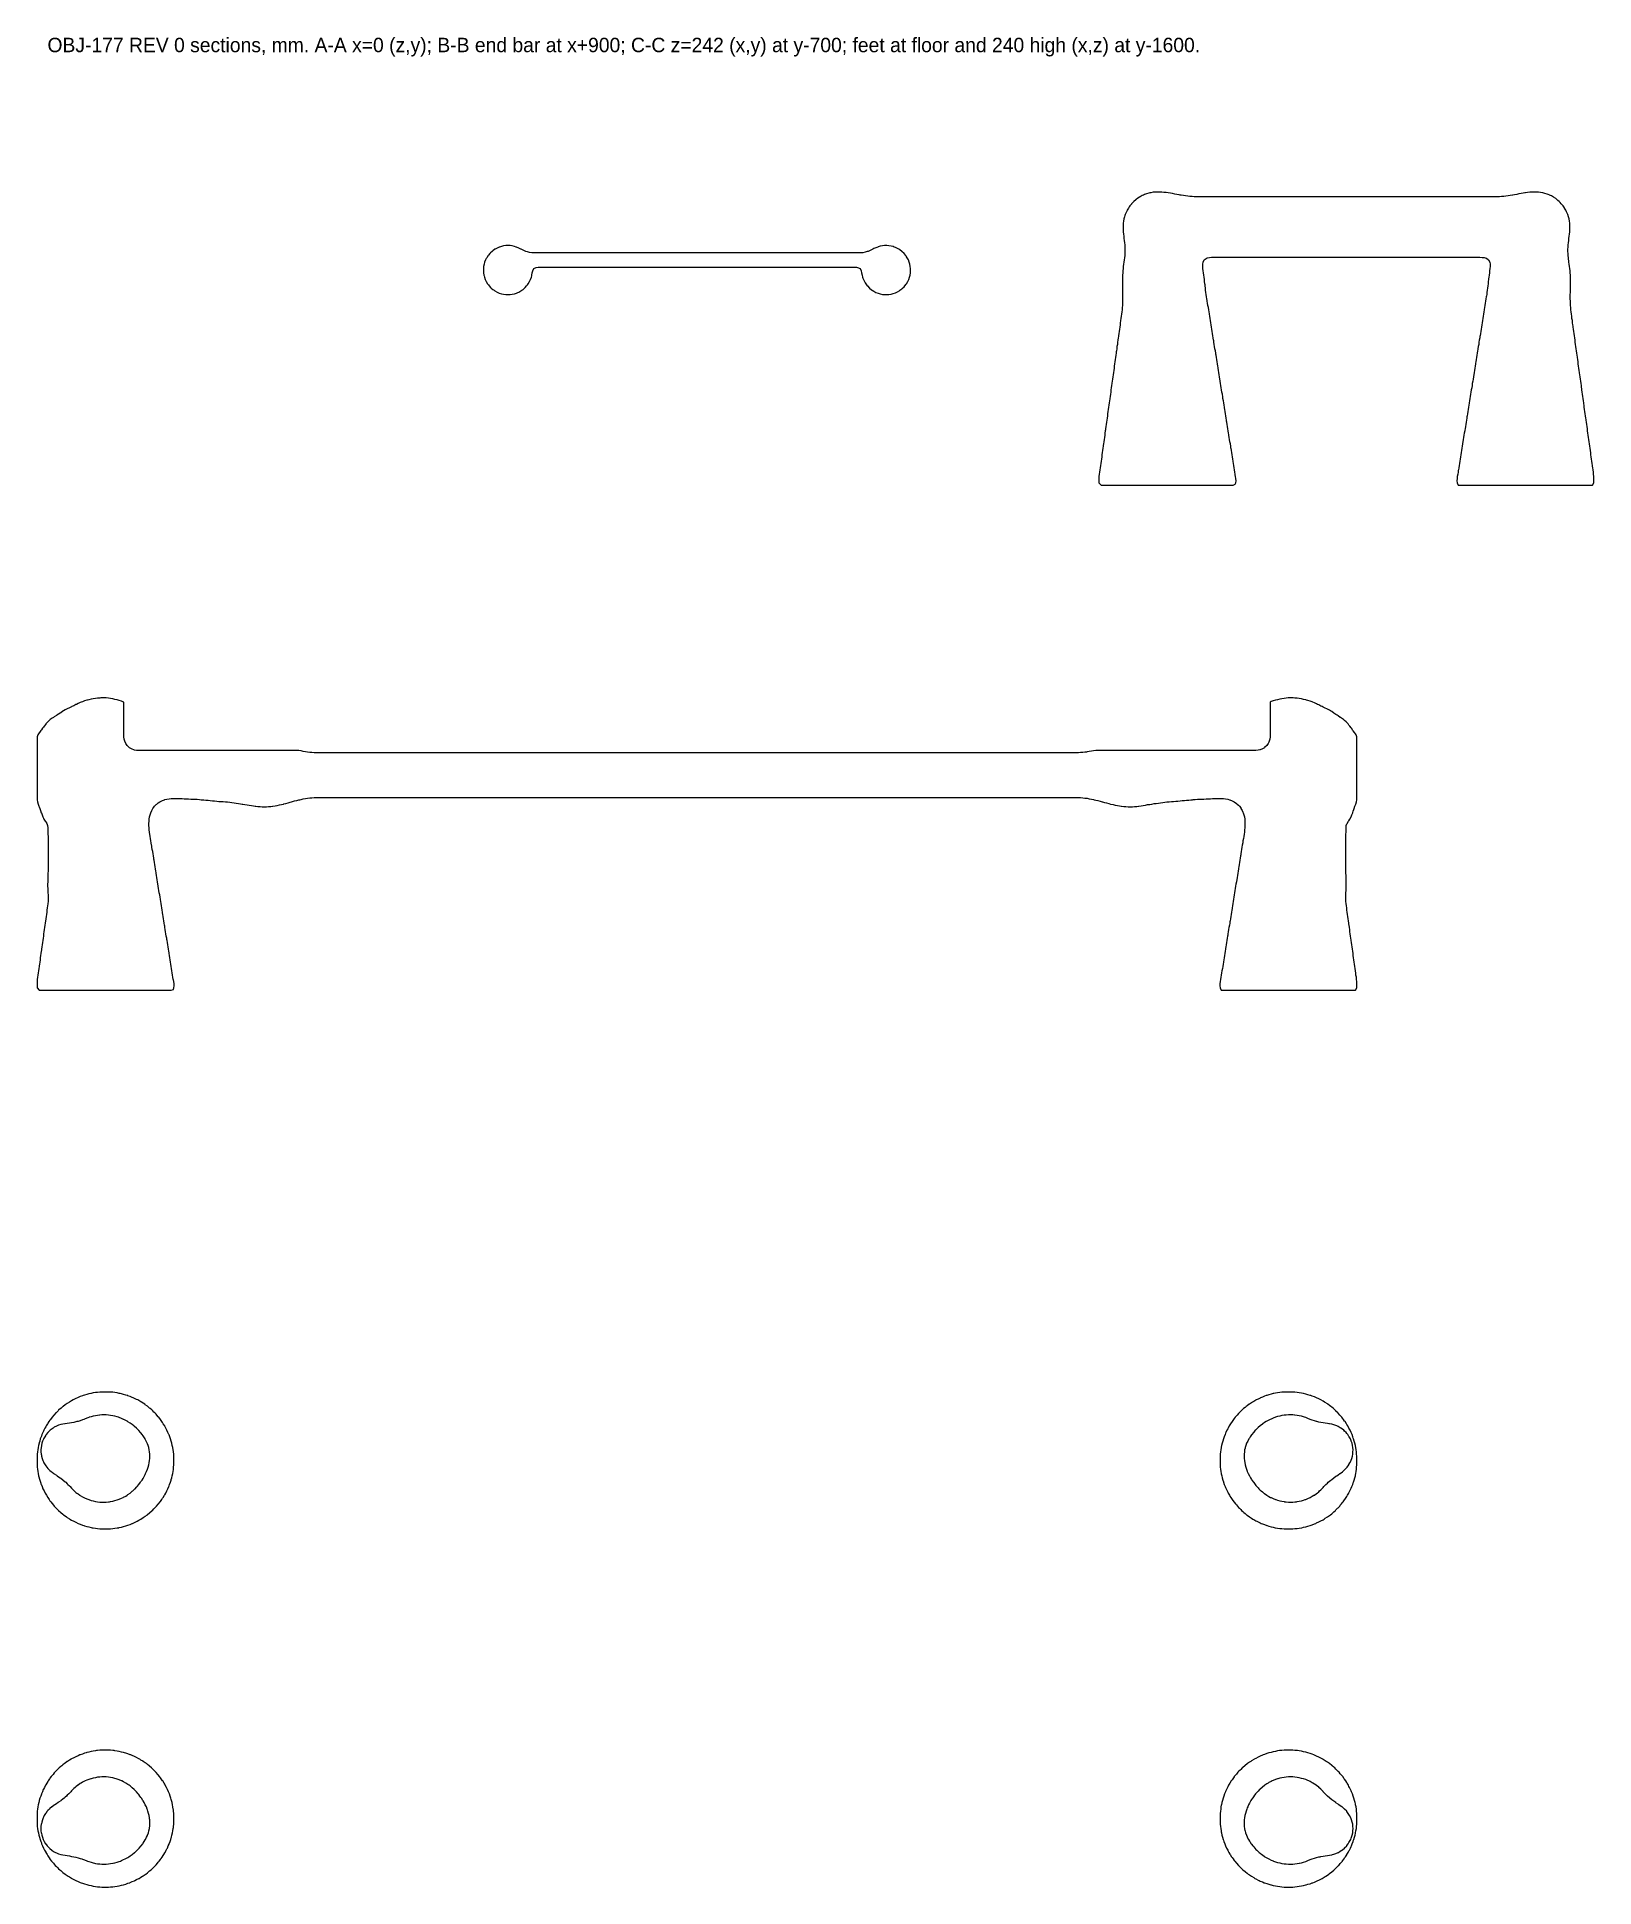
# Model space of a CAD drawing. Header units: millimetres. Extents: x -914 to 1243, y -1943 to 621.
import ezdxf

# ---------------------------------------------------------------- set-up
doc = ezdxf.new("R2010")
doc.units = ezdxf.units.MM
for name, color, linetype in [('FOOT', 7, 'Continuous'), ('SEC_A', 7, 'Continuous'), ('SEC_B', 7, 'Continuous'), ('SEC_C', 7, 'Continuous'), ('TEXT', 7, 'Continuous')]:
    doc.layers.add(name, color=color, linetype=linetype)

msp = doc.modelspace()

# ---------------------------------------------------------------- texts
at = {"layer": 'TEXT'}
msp.add_text('OBJ-177 REV 0 sections, mm. A-A x=0 (z,y); B-B end bar at x+900; C-C z=242 (x,y) at y-700; feet at floor and 240 high (x,z) at y-1600.', height=20, dxfattribs=at).set_placement((-900, 600))

# ---------------------------------------------------------------- linework, layer by layer
at = {"layer": 'FOOT'}
for points in [[(-725.5, -1339.5), (-725.9, -1337), (-726.4, -1334), (-727.1, -1331), (-727.8, -1328), (-728.5, -1325.2), (-728.6, -1325), (-729.5, -1322), (-730.6, -1319), (-731.5, -1316.5), (-731.7, -1316), (-733, -1313), (-734.4, -1310), (-734.5, -1309.8), (-736, -1307), (-737.5, -1304.2), (-737.6, -1304), (-739.5, -1301), (-740.5, -1299.4), (-741.4, -1298), (-743.5, -1295.1), (-743.5, -1295), (-745.9, -1292), (-746.5, -1291.3), (-748.5, -1289), (-749.5, -1287.8), (-751.2, -1286), (-752.5, -1284.7), (-754.2, -1283), (-755.5, -1281.8), (-757.5, -1280), (-758.5, -1279.2), (-761.1, -1277), (-761.5, -1276.7), (-764.5, -1274.5), (-765.2, -1274), (-767.5, -1272.5), (-769.7, -1271), (-770.5, -1270.5), (-773.5, -1268.8), (-775, -1268), (-776.5, -1267.2), (-779.5, -1265.8), (-781.1, -1265), (-782.5, -1264.4), (-785.5, -1263.2), (-788.5, -1262.1), (-788.7, -1262), (-791.5, -1261.1), (-794.5, -1260.2), (-797.5, -1259.4), (-799.4, -1259), (-800.5, -1258.8), (-803.5, -1258.2), (-806.5, -1257.8), (-809.5, -1257.4), (-812.5, -1257.3), (-815.5, -1257.2), (-818.5, -1257.2), (-821.5, -1257.2), (-824.5, -1257.3), (-827.5, -1257.3), (-830.5, -1257.5), (-833.5, -1257.8), (-836.5, -1258.3), (-839.5, -1258.9), (-840.1, -1259), (-842.5, -1259.6), (-845.5, -1260.4), (-848.5, -1261.3), (-850.7, -1262), (-851.5, -1262.3), (-854.5, -1263.4), (-857.5, -1264.6), (-858.3, -1265), (-860.5, -1266), (-863.5, -1267.5), (-864.5, -1268), (-866.5, -1269.2), (-869.5, -1270.9), (-869.7, -1271), (-872.5, -1272.8), (-874.2, -1274), (-875.5, -1274.9), (-878.3, -1277), (-878.5, -1277.2), (-881.5, -1279.6), (-881.9, -1280), (-884.5, -1282.3), (-885.2, -1283), (-887.5, -1285.3), (-888.2, -1286), (-890.5, -1288.4), (-891, -1289), (-893.5, -1291.9), (-893.6, -1292), (-895.8, -1295), (-896.5, -1295.9), (-898, -1298), (-899.5, -1300.2), (-900, -1301), (-901.8, -1304), (-902.5, -1305.2), (-903.5, -1307), (-905, -1310), (-905.5, -1311), (-906.4, -1313), (-907.7, -1316), (-908.5, -1318), (-908.9, -1319), (-909.9, -1322), (-910.8, -1325), (-911.5, -1327.3), (-911.7, -1328), (-912.4, -1331), (-913, -1334), (-913.5, -1337), (-913.9, -1340), (-914.3, -1343), (-914.5, -1346), (-914.5, -1349), (-914.5, -1352), (-914.5, -1355), (-914.5, -1358), (-914.3, -1361), (-913.9, -1364), (-913.4, -1367), (-912.9, -1370), (-912.3, -1373), (-911.6, -1376), (-911.5, -1376.3), (-910.7, -1379), (-909.7, -1382), (-908.7, -1385), (-908.5, -1385.6), (-907.5, -1388), (-906.2, -1391), (-905.5, -1392.6), (-904.8, -1394), (-903.2, -1397), (-902.5, -1398.4), (-901.5, -1400), (-899.7, -1403), (-899.5, -1403.3), (-897.7, -1406), (-896.5, -1407.7), (-895.5, -1409), (-893.5, -1411.6), (-893.2, -1412), (-890.6, -1415), (-890.5, -1415.2), (-887.8, -1418), (-887.5, -1418.3), (-884.8, -1421), (-884.5, -1421.3), (-881.5, -1424), (-881.5, -1424), (-878.5, -1426.4), (-877.7, -1427), (-875.5, -1428.6), (-873.6, -1430), (-872.5, -1430.7), (-869.5, -1432.7), (-869, -1433), (-866.5, -1434.4), (-863.7, -1436), (-863.5, -1436.1), (-860.5, -1437.5), (-857.5, -1439), (-857.4, -1439), (-854.5, -1440.1), (-851.5, -1441.3), (-849.5, -1442), (-848.5, -1442.3), (-845.5, -1443.2), (-842.5, -1444), (-839.5, -1444.7), (-838.1, -1445), (-836.5, -1445.3), (-833.5, -1445.8), (-830.5, -1446.1), (-827.5, -1446.4), (-824.5, -1446.6), (-821.5, -1446.7), (-818.5, -1446.7), (-815.5, -1446.7), (-812.5, -1446.5), (-809.5, -1446.2), (-806.5, -1445.8), (-803.5, -1445.4), (-801.3, -1445), (-800.5, -1444.8), (-797.5, -1444.1), (-794.5, -1443.3), (-791.5, -1442.5), (-789.9, -1442), (-788.5, -1441.5), (-785.5, -1440.4), (-782.5, -1439.2), (-782, -1439), (-779.5, -1437.8), (-776.5, -1436.4), (-775.7, -1436), (-773.5, -1434.8), (-770.5, -1433.1), (-770.4, -1433), (-767.5, -1431.1), (-765.8, -1430), (-764.5, -1429.1), (-761.6, -1427), (-761.5, -1426.9), (-758.5, -1424.5), (-758, -1424), (-755.5, -1421.8), (-754.6, -1421), (-752.5, -1418.9), (-751.6, -1418), (-749.5, -1415.8), (-748.8, -1415), (-746.5, -1412.4), (-746.2, -1412), (-743.9, -1409), (-743.5, -1408.5), (-741.7, -1406), (-740.5, -1404.2), (-739.7, -1403), (-737.8, -1400), (-737.5, -1399.4), (-736.2, -1397), (-734.6, -1394), (-734.5, -1393.9), (-733.2, -1391), (-731.9, -1388), (-731.5, -1387.1), (-730.7, -1385), (-729.7, -1382), (-728.7, -1379), (-728.5, -1378.4), (-727.9, -1376), (-727.1, -1373), (-726.5, -1370), (-725.9, -1367), (-725.5, -1364.2), (-725.5, -1364), (-725.2, -1361), (-724.9, -1358), (-724.8, -1355), (-724.7, -1352), (-724.8, -1349), (-724.9, -1346), (-725.1, -1343), (-725.4, -1340), (-725.5, -1339.5)], [(912.5, -1331.4), (912.4, -1331), (911.6, -1328), (910.8, -1325), (909.9, -1322), (909.5, -1320.8), (908.8, -1319), (907.7, -1316), (906.5, -1313.1), (906.4, -1313), (905, -1310), (903.5, -1307), (903.5, -1307), (901.8, -1304), (900.5, -1301.8), (900, -1301), (898, -1298), (897.5, -1297.3), (895.8, -1295), (894.5, -1293.2), (893.5, -1292), (891.5, -1289.6), (891, -1289), (888.5, -1286.3), (888.2, -1286), (885.5, -1283.3), (885.2, -1283), (882.5, -1280.5), (881.9, -1280), (879.5, -1278), (878.3, -1277), (876.5, -1275.7), (874.2, -1274), (873.5, -1273.5), (870.5, -1271.5), (869.7, -1271), (867.5, -1269.7), (864.5, -1268), (864.5, -1268), (861.5, -1266.5), (858.5, -1265.1), (858.4, -1265), (855.5, -1263.8), (852.5, -1262.7), (850.7, -1262), (849.5, -1261.6), (846.5, -1260.7), (843.5, -1259.9), (840.5, -1259.1), (840.1, -1259), (837.5, -1258.5), (834.5, -1258), (831.5, -1257.6), (828.5, -1257.4), (825.5, -1257.3), (822.5, -1257.2), (819.5, -1257.2), (816.5, -1257.2), (813.5, -1257.3), (810.5, -1257.4), (807.5, -1257.6), (804.5, -1258.1), (801.5, -1258.6), (799.3, -1259), (798.5, -1259.2), (795.5, -1260), (792.5, -1260.8), (789.5, -1261.7), (788.7, -1262), (786.5, -1262.8), (783.5, -1264), (781.1, -1265), (780.5, -1265.3), (777.5, -1266.7), (774.9, -1268), (774.5, -1268.2), (771.5, -1270), (769.8, -1271), (768.5, -1271.8), (765.5, -1273.8), (765.2, -1274), (762.5, -1276), (761.2, -1277), (759.5, -1278.3), (757.5, -1280), (756.5, -1280.9), (754.2, -1283), (753.5, -1283.7), (751.2, -1286), (750.5, -1286.7), (748.5, -1289), (747.5, -1290.1), (745.9, -1292), (744.5, -1293.8), (743.6, -1295), (741.5, -1297.8), (741.4, -1298), (739.5, -1301), (738.5, -1302.5), (737.6, -1304), (735.9, -1307), (735.5, -1307.8), (734.4, -1310), (733, -1313), (732.5, -1314.1), (731.7, -1316), (730.6, -1319), (729.5, -1322), (729.5, -1322), (728.6, -1325), (727.8, -1328), (727, -1331), (726.5, -1333.4), (726.4, -1334), (725.9, -1337), (725.5, -1340), (725.2, -1343), (724.9, -1346), (724.8, -1349), (724.8, -1352), (724.8, -1355), (725, -1358), (725.2, -1361), (725.5, -1364), (725.9, -1367), (726.4, -1370), (726.5, -1370.3), (727.1, -1373), (727.9, -1376), (728.7, -1379), (729.5, -1381.6), (729.6, -1382), (730.7, -1385), (731.9, -1388), (732.5, -1389.5), (733.2, -1391), (734.6, -1394), (735.5, -1395.8), (736.2, -1397), (737.9, -1400), (738.5, -1401.1), (739.7, -1403), (741.5, -1405.8), (741.7, -1406), (743.9, -1409), (744.5, -1409.8), (746.2, -1412), (747.5, -1413.5), (748.8, -1415), (750.5, -1416.9), (751.6, -1418), (753.5, -1419.9), (754.6, -1421), (756.5, -1422.7), (758, -1424), (759.5, -1425.3), (761.7, -1427), (762.5, -1427.6), (765.5, -1429.8), (765.7, -1430), (768.5, -1431.8), (770.4, -1433), (771.5, -1433.6), (774.5, -1435.3), (775.7, -1436), (777.5, -1436.9), (780.5, -1438.3), (782, -1439), (783.5, -1439.6), (786.5, -1440.8), (789.5, -1441.9), (789.9, -1442), (792.5, -1442.8), (795.5, -1443.6), (798.5, -1444.4), (801.2, -1445), (801.5, -1445.1), (804.5, -1445.6), (807.5, -1446), (810.5, -1446.3), (813.5, -1446.5), (816.5, -1446.7), (819.5, -1446.7), (822.5, -1446.7), (825.5, -1446.6), (828.5, -1446.3), (831.5, -1446), (834.5, -1445.6), (837.5, -1445.1), (838.1, -1445), (840.5, -1444.5), (843.5, -1443.7), (846.5, -1442.9), (849.5, -1442), (849.5, -1442), (852.5, -1440.9), (855.5, -1439.8), (857.4, -1439), (858.5, -1438.5), (861.5, -1437.1), (863.7, -1436), (864.5, -1435.6), (867.5, -1433.9), (869, -1433), (870.5, -1432), (873.5, -1430.1), (873.7, -1430), (876.5, -1427.9), (877.7, -1427), (879.5, -1425.6), (881.4, -1424), (882.5, -1423), (884.8, -1421), (885.5, -1420.3), (887.8, -1418), (888.5, -1417.3), (890.6, -1415), (891.5, -1414), (893.2, -1412), (894.5, -1410.3), (895.5, -1409), (897.5, -1406.3), (897.7, -1406), (899.7, -1403), (900.5, -1401.7), (901.5, -1400), (903.3, -1397), (903.5, -1396.6), (904.8, -1394), (906.2, -1391), (906.5, -1390.4), (907.5, -1388), (908.7, -1385), (909.5, -1382.8), (909.8, -1382), (910.7, -1379), (911.5, -1376), (912.3, -1373), (912.5, -1372.2), (912.9, -1370), (913.4, -1367), (913.9, -1364), (914.1, -1361), (914.2, -1358), (914.3, -1355), (914.3, -1352), (914.3, -1349), (914.2, -1346), (914.1, -1343), (913.9, -1340), (913.5, -1337), (913, -1334), (912.5, -1331.4)], [(-758.5, -1339.8), (-758.9, -1337), (-759.6, -1334), (-760.6, -1331), (-761.5, -1328.6), (-761.7, -1328), (-763.1, -1325), (-764.5, -1322.4), (-764.7, -1322), (-766.5, -1319), (-767.5, -1317.6), (-768.7, -1316), (-770.5, -1313.7), (-771, -1313), (-773.5, -1310.2), (-773.7, -1310), (-776.5, -1307.2), (-776.8, -1307), (-779.5, -1304.6), (-780.2, -1304), (-782.5, -1302.2), (-784.1, -1301), (-785.5, -1300), (-788.5, -1298.1), (-788.7, -1298), (-791.5, -1296.4), (-794.3, -1295), (-794.5, -1294.9), (-797.5, -1293.6), (-800.5, -1292.4), (-801.7, -1292), (-803.5, -1291.4), (-806.5, -1290.6), (-809.5, -1289.9), (-812.5, -1289.4), (-815.5, -1289), (-815.5, -1289), (-818.5, -1288.8), (-821.5, -1288.7), (-824.5, -1288.7), (-827.5, -1288.9), (-828.1, -1289), (-830.5, -1289.3), (-833.5, -1289.8), (-836.5, -1290.4), (-839.5, -1291.2), (-842, -1292), (-842.5, -1292.2), (-845.5, -1293.3), (-848.5, -1294.5), (-849.7, -1295), (-851.5, -1295.7), (-854.5, -1296.7), (-857.5, -1297.6), (-859.1, -1298), (-860.5, -1298.4), (-863.5, -1299), (-866.5, -1299.5), (-869.5, -1300), (-872.5, -1300.5), (-875.5, -1300.9), (-875.9, -1301), (-878.5, -1301.5), (-881.5, -1302.2), (-884.5, -1303.1), (-886.7, -1304), (-887.5, -1304.3), (-890.5, -1305.9), (-892.3, -1307), (-893.5, -1307.8), (-896.3, -1310), (-896.5, -1310.2), (-899.4, -1313), (-899.5, -1313.1), (-901.8, -1316), (-902.5, -1316.9), (-903.8, -1319), (-905.5, -1322), (-905.5, -1322.1), (-906.7, -1325), (-907.7, -1328), (-908.4, -1331), (-908.5, -1331.6), (-908.9, -1334), (-909.1, -1337), (-909, -1340), (-908.7, -1343), (-908.5, -1344.4), (-908.2, -1346), (-907.4, -1349), (-906.3, -1352), (-905.5, -1353.8), (-904.9, -1355), (-903.2, -1358), (-902.5, -1359.1), (-901.1, -1361), (-899.5, -1362.8), (-898.4, -1364), (-896.5, -1365.8), (-895.1, -1367), (-893.5, -1368.2), (-891, -1370), (-890.5, -1370.4), (-887.5, -1372.4), (-886.6, -1373), (-884.5, -1374.4), (-882.3, -1376), (-881.5, -1376.5), (-878.5, -1378.8), (-878.3, -1379), (-875.5, -1381.3), (-874.7, -1382), (-872.5, -1384.1), (-871.6, -1385), (-869.5, -1387.1), (-868.7, -1388), (-866.5, -1390.4), (-865.9, -1391), (-863.5, -1393.4), (-862.8, -1394), (-860.5, -1396), (-859.2, -1397), (-857.5, -1398.3), (-855, -1400), (-854.5, -1400.3), (-851.5, -1402.1), (-849.7, -1403), (-848.5, -1403.6), (-845.5, -1405), (-842.8, -1406), (-842.5, -1406.1), (-839.5, -1407.1), (-836.5, -1407.9), (-833.5, -1408.5), (-830.7, -1409), (-830.5, -1409), (-827.5, -1409.4), (-824.5, -1409.5), (-821.5, -1409.6), (-818.5, -1409.5), (-815.5, -1409.2), (-814.1, -1409), (-812.5, -1408.8), (-809.5, -1408.2), (-806.5, -1407.5), (-803.5, -1406.6), (-801.9, -1406), (-800.5, -1405.5), (-797.5, -1404.2), (-794.9, -1403), (-794.5, -1402.8), (-791.5, -1401.1), (-789.7, -1400), (-788.5, -1399.2), (-785.5, -1397), (-785.4, -1397), (-782.5, -1394.6), (-781.8, -1394), (-779.5, -1391.8), (-778.7, -1391), (-776.5, -1388.7), (-775.8, -1388), (-773.5, -1385.2), (-773.3, -1385), (-771, -1382), (-770.5, -1381.2), (-769, -1379), (-767.5, -1376.6), (-767.1, -1376), (-765.5, -1373), (-764.5, -1371.1), (-764, -1370), (-762.6, -1367), (-761.5, -1364.1), (-761.5, -1364), (-760.5, -1361), (-759.6, -1358), (-759, -1355), (-758.5, -1352), (-758.5, -1351.9), (-758.2, -1349), (-758.1, -1346), (-758.2, -1343), (-758.5, -1340), (-758.5, -1339.8)], [(906.5, -1324.5), (905.4, -1322), (903.8, -1319), (903.5, -1318.5), (901.8, -1316), (900.5, -1314.3), (899.4, -1313), (897.5, -1311.1), (896.3, -1310), (894.5, -1308.5), (892.3, -1307), (891.5, -1306.5), (888.5, -1304.8), (886.7, -1304), (885.5, -1303.5), (882.5, -1302.4), (879.5, -1301.7), (876.5, -1301.1), (875.8, -1301), (873.5, -1300.6), (870.5, -1300.1), (867.5, -1299.7), (864.5, -1299.2), (861.5, -1298.6), (859.1, -1298), (858.5, -1297.9), (855.5, -1297), (852.5, -1296), (849.7, -1295), (849.5, -1294.9), (846.5, -1293.7), (843.5, -1292.5), (842, -1292), (840.5, -1291.5), (837.5, -1290.6), (834.5, -1290), (831.5, -1289.4), (828.5, -1289), (828.1, -1289), (825.5, -1288.8), (822.5, -1288.7), (819.5, -1288.7), (816.5, -1288.9), (815.7, -1289), (813.5, -1289.2), (810.5, -1289.7), (807.5, -1290.3), (804.5, -1291.1), (801.6, -1292), (801.5, -1292), (798.5, -1293.2), (795.5, -1294.4), (794.3, -1295), (792.5, -1295.9), (789.5, -1297.5), (788.7, -1298), (786.5, -1299.4), (784.1, -1301), (783.5, -1301.4), (780.5, -1303.7), (780.2, -1304), (777.5, -1306.3), (776.8, -1307), (774.5, -1309.2), (773.7, -1310), (771.5, -1312.5), (771, -1313), (768.7, -1316), (768.5, -1316.2), (766.5, -1319), (765.5, -1320.7), (764.7, -1322), (763.1, -1325), (762.5, -1326.3), (761.7, -1328), (760.6, -1331), (759.7, -1334), (759.5, -1334.7), (758.9, -1337), (758.5, -1340), (758.2, -1343), (758.1, -1346), (758.2, -1349), (758.5, -1352), (759, -1355), (759.5, -1357.3), (759.6, -1358), (760.5, -1361), (761.5, -1364), (762.5, -1366.6), (762.6, -1367), (764, -1370), (765.5, -1373), (765.5, -1373.1), (767.1, -1376), (768.5, -1378.2), (769, -1379), (771, -1382), (771.5, -1382.6), (773.3, -1385), (774.5, -1386.4), (775.8, -1388), (777.5, -1389.8), (778.7, -1391), (780.5, -1392.8), (781.8, -1394), (783.5, -1395.4), (785.5, -1397), (786.5, -1397.8), (789.5, -1399.9), (789.7, -1400), (792.5, -1401.7), (794.9, -1403), (795.5, -1403.3), (798.5, -1404.7), (801.5, -1405.9), (801.9, -1406), (804.5, -1406.9), (807.5, -1407.7), (810.5, -1408.4), (813.5, -1408.9), (814.1, -1409), (816.5, -1409.3), (819.5, -1409.5), (822.5, -1409.6), (825.5, -1409.5), (828.5, -1409.3), (830.6, -1409), (831.5, -1408.9), (834.5, -1408.3), (837.5, -1407.6), (840.5, -1406.8), (842.8, -1406), (843.5, -1405.8), (846.5, -1404.5), (849.5, -1403.1), (849.8, -1403), (852.5, -1401.5), (855, -1400), (855.5, -1399.7), (858.5, -1397.6), (859.2, -1397), (861.5, -1395.2), (862.8, -1394), (864.5, -1392.4), (865.9, -1391), (867.5, -1389.3), (868.7, -1388), (870.5, -1386.1), (871.6, -1385), (873.5, -1383.1), (874.7, -1382), (876.5, -1380.4), (878.3, -1379), (879.5, -1378), (882.3, -1376), (882.5, -1375.8), (885.5, -1373.8), (886.6, -1373), (888.5, -1371.7), (891, -1370), (891.5, -1369.7), (894.5, -1367.5), (895.1, -1367), (897.5, -1364.9), (898.4, -1364), (900.5, -1361.7), (901.1, -1361), (903.2, -1358), (903.5, -1357.5), (904.9, -1355), (906.3, -1352), (906.5, -1351.6), (907.4, -1349), (908.2, -1346), (908.7, -1343), (909, -1340), (909.1, -1337), (908.9, -1334), (908.4, -1331), (907.7, -1328), (906.7, -1325), (906.5, -1324.5)], [(-725.5, -1835.9), (-725.6, -1835), (-726.1, -1832), (-726.7, -1829), (-727.4, -1826), (-728.1, -1823), (-728.5, -1821.6), (-729, -1820), (-730, -1817), (-731.1, -1814), (-731.5, -1812.9), (-732.3, -1811), (-733.7, -1808), (-734.5, -1806.2), (-735.1, -1805), (-736.7, -1802), (-737.5, -1800.6), (-738.5, -1799), (-740.3, -1796), (-740.5, -1795.7), (-742.4, -1793), (-743.5, -1791.5), (-744.6, -1790), (-746.5, -1787.7), (-747.1, -1787), (-749.5, -1784.2), (-749.7, -1784), (-752.5, -1781), (-752.5, -1781), (-755.5, -1778.2), (-755.7, -1778), (-758.5, -1775.6), (-759.2, -1775), (-761.5, -1773.1), (-763, -1772), (-764.5, -1770.9), (-767.2, -1769), (-767.5, -1768.8), (-770.5, -1767), (-772.1, -1766), (-773.5, -1765.2), (-776.5, -1763.6), (-777.7, -1763), (-779.5, -1762.2), (-782.5, -1760.8), (-784.4, -1760), (-785.5, -1759.6), (-788.5, -1758.5), (-791.5, -1757.5), (-793.1, -1757), (-794.5, -1756.6), (-797.5, -1755.9), (-800.5, -1755.2), (-803.5, -1754.6), (-806.5, -1754.1), (-807.4, -1754), (-809.5, -1753.8), (-812.5, -1753.5), (-815.5, -1753.3), (-818.5, -1753.2), (-821.5, -1753.3), (-824.5, -1753.4), (-827.5, -1753.5), (-830.5, -1753.8), (-832, -1754), (-833.5, -1754.2), (-836.5, -1754.7), (-839.5, -1755.3), (-842.5, -1756), (-845.5, -1756.8), (-846.3, -1757), (-848.5, -1757.7), (-851.5, -1758.7), (-854.5, -1759.8), (-855, -1760), (-857.5, -1761.1), (-860.5, -1762.4), (-861.7, -1763), (-863.5, -1763.9), (-866.5, -1765.5), (-867.3, -1766), (-869.5, -1767.3), (-872.2, -1769), (-872.5, -1769.2), (-875.5, -1771.3), (-876.4, -1772), (-878.5, -1773.6), (-880.2, -1775), (-881.5, -1776.1), (-883.7, -1778), (-884.5, -1778.8), (-886.8, -1781), (-887.5, -1781.7), (-889.7, -1784), (-890.5, -1784.9), (-892.3, -1787), (-893.5, -1788.4), (-894.7, -1790), (-896.5, -1792.3), (-897, -1793), (-899.1, -1796), (-899.5, -1796.7), (-900.9, -1799), (-902.5, -1801.6), (-902.7, -1802), (-904.3, -1805), (-905.5, -1807.4), (-905.8, -1808), (-907.1, -1811), (-908.3, -1814), (-908.5, -1814.4), (-909.4, -1817), (-910.4, -1820), (-911.3, -1823), (-911.5, -1823.7), (-912, -1826), (-912.7, -1829), (-913.3, -1832), (-913.7, -1835), (-914.1, -1838), (-914.4, -1841), (-914.5, -1844), (-914.5, -1847), (-914.5, -1850), (-914.5, -1853), (-914.4, -1856), (-914.1, -1859), (-913.7, -1862), (-913.2, -1865), (-912.6, -1868), (-911.9, -1871), (-911.5, -1872.7), (-911.1, -1874), (-910.2, -1877), (-909.2, -1880), (-908.5, -1882), (-908.1, -1883), (-906.8, -1886), (-905.5, -1889), (-905.5, -1889), (-904, -1892), (-902.5, -1894.8), (-902.4, -1895), (-900.6, -1898), (-899.5, -1899.7), (-898.7, -1901), (-896.6, -1904), (-896.5, -1904.2), (-894.3, -1907), (-893.5, -1908), (-891.8, -1910), (-890.5, -1911.5), (-889.2, -1913), (-887.5, -1914.7), (-886.2, -1916), (-884.5, -1917.7), (-883, -1919), (-881.5, -1920.3), (-879.5, -1922), (-878.5, -1922.8), (-875.7, -1925), (-875.5, -1925.1), (-872.5, -1927.2), (-871.2, -1928), (-869.5, -1929.1), (-866.5, -1930.9), (-866.3, -1931), (-863.5, -1932.5), (-860.5, -1934), (-860.5, -1934), (-857.5, -1935.3), (-854.5, -1936.6), (-853.5, -1937), (-851.5, -1937.7), (-848.5, -1938.7), (-845.5, -1939.6), (-844.2, -1940), (-842.5, -1940.4), (-839.5, -1941.1), (-836.5, -1941.7), (-833.5, -1942.2), (-830.5, -1942.6), (-827.5, -1942.9), (-824.5, -1943), (-821.5, -1943), (-818.5, -1943), (-815.5, -1943), (-812.5, -1942.9), (-809.5, -1942.6), (-806.5, -1942.2), (-803.5, -1941.8), (-800.5, -1941.2), (-797.5, -1940.5), (-795.2, -1940), (-794.5, -1939.8), (-791.5, -1938.9), (-788.5, -1937.9), (-785.9, -1937), (-785.5, -1936.8), (-782.5, -1935.6), (-779.5, -1934.3), (-778.9, -1934), (-776.5, -1932.8), (-773.5, -1931.2), (-773.1, -1931), (-770.5, -1929.4), (-768.2, -1928), (-767.5, -1927.6), (-764.5, -1925.5), (-763.8, -1925), (-761.5, -1923.2), (-759.9, -1922), (-758.5, -1920.8), (-756.4, -1919), (-755.5, -1918.2), (-753.2, -1916), (-752.5, -1915.3), (-750.3, -1913), (-749.5, -1912.2), (-747.6, -1910), (-746.5, -1908.7), (-745.1, -1907), (-743.5, -1904.9), (-742.8, -1904), (-740.7, -1901), (-740.5, -1900.7), (-738.8, -1898), (-737.5, -1895.8), (-737, -1895), (-735.4, -1892), (-734.5, -1890.2), (-733.9, -1889), (-732.6, -1886), (-731.5, -1883.5), (-731.3, -1883), (-730.2, -1880), (-729.2, -1877), (-728.5, -1874.8), (-728.3, -1874), (-727.5, -1871), (-726.8, -1868), (-726.2, -1865), (-725.7, -1862), (-725.5, -1860.5), (-725.3, -1859), (-725, -1856), (-724.9, -1853), (-724.8, -1850), (-724.7, -1847), (-724.8, -1844), (-725, -1841), (-725.3, -1838), (-725.5, -1835.9)], [(912.5, -1827.9), (912.1, -1826), (911.3, -1823), (910.4, -1820), (909.5, -1817.2), (909.4, -1817), (908.3, -1814), (907.1, -1811), (906.5, -1809.6), (905.7, -1808), (904.3, -1805), (903.5, -1803.5), (902.7, -1802), (901, -1799), (900.5, -1798.2), (899, -1796), (897.5, -1793.7), (897, -1793), (894.8, -1790), (894.5, -1789.6), (892.3, -1787), (891.5, -1786), (889.7, -1784), (888.5, -1782.7), (886.8, -1781), (885.5, -1779.7), (883.7, -1778), (882.5, -1777), (880.2, -1775), (879.5, -1774.4), (876.5, -1772), (876.4, -1772), (873.5, -1769.9), (872.1, -1769), (870.5, -1768), (867.5, -1766.1), (867.3, -1766), (864.5, -1764.5), (861.7, -1763), (861.5, -1762.9), (858.5, -1761.5), (855.5, -1760.2), (855, -1760), (852.5, -1759.1), (849.5, -1758), (846.5, -1757.1), (846.3, -1757), (843.5, -1756.3), (840.5, -1755.6), (837.5, -1754.9), (834.5, -1754.4), (832, -1754), (831.5, -1753.9), (828.5, -1753.6), (825.5, -1753.4), (822.5, -1753.3), (819.5, -1753.2), (816.5, -1753.3), (813.5, -1753.4), (810.5, -1753.7), (807.5, -1754), (807.3, -1754), (804.5, -1754.4), (801.5, -1755), (798.5, -1755.6), (795.5, -1756.4), (793.1, -1757), (792.5, -1757.2), (789.5, -1758.2), (786.5, -1759.2), (784.4, -1760), (783.5, -1760.4), (780.5, -1761.7), (777.6, -1763), (777.5, -1763.1), (774.5, -1764.7), (772.1, -1766), (771.5, -1766.3), (768.5, -1768.2), (767.3, -1769), (765.5, -1770.2), (763, -1772), (762.5, -1772.4), (759.5, -1774.7), (759.1, -1775), (756.5, -1777.3), (755.7, -1778), (753.5, -1780.1), (752.6, -1781), (750.5, -1783.1), (749.7, -1784), (747.5, -1786.5), (747, -1787), (744.6, -1790), (744.5, -1790.1), (742.4, -1793), (741.5, -1794.3), (740.4, -1796), (738.5, -1798.9), (738.4, -1799), (736.7, -1802), (735.5, -1804.2), (735.1, -1805), (733.7, -1808), (732.5, -1810.5), (732.3, -1811), (731.1, -1814), (730, -1817), (729.5, -1818.4), (729, -1820), (728.2, -1823), (727.4, -1826), (726.7, -1829), (726.5, -1829.8), (726.1, -1832), (725.7, -1835), (725.3, -1838), (725, -1841), (724.8, -1844), (724.8, -1847), (724.8, -1850), (724.9, -1853), (725.1, -1856), (725.4, -1859), (725.7, -1862), (726.2, -1865), (726.5, -1866.6), (726.8, -1868), (727.5, -1871), (728.3, -1874), (729.2, -1877), (729.5, -1878), (730.2, -1880), (731.4, -1883), (732.5, -1885.9), (732.5, -1886), (734, -1889), (735.4, -1892), (735.5, -1892.2), (737.1, -1895), (738.5, -1897.5), (738.8, -1898), (740.8, -1901), (741.5, -1902.1), (742.9, -1904), (744.5, -1906.2), (745.1, -1907), (747.5, -1910), (747.5, -1910), (750.2, -1913), (750.5, -1913.3), (753.2, -1916), (753.5, -1916.3), (756.3, -1919), (756.5, -1919.1), (759.5, -1921.7), (759.9, -1922), (762.5, -1924), (763.8, -1925), (765.5, -1926.2), (768.2, -1928), (768.5, -1928.2), (771.5, -1930), (773.1, -1931), (774.5, -1931.7), (777.5, -1933.3), (778.9, -1934), (780.5, -1934.7), (783.5, -1936), (785.9, -1937), (786.5, -1937.2), (789.5, -1938.2), (792.5, -1939.2), (795.2, -1940), (795.5, -1940.1), (798.5, -1940.8), (801.5, -1941.4), (804.5, -1941.9), (807.5, -1942.4), (810.5, -1942.8), (813.5, -1943), (816.5, -1943), (819.5, -1943), (822.5, -1943), (825.5, -1943), (828.5, -1942.8), (831.5, -1942.4), (834.5, -1942), (837.5, -1941.5), (840.5, -1940.9), (843.5, -1940.2), (844.2, -1940), (846.5, -1939.3), (849.5, -1938.4), (852.5, -1937.4), (853.5, -1937), (855.5, -1936.2), (858.5, -1934.9), (860.5, -1934), (861.5, -1933.5), (864.5, -1932), (866.3, -1931), (867.5, -1930.3), (870.5, -1928.5), (871.3, -1928), (873.5, -1926.5), (875.6, -1925), (876.5, -1924.3), (879.5, -1922.1), (879.6, -1922), (882.5, -1919.5), (883.1, -1919), (885.5, -1916.7), (886.2, -1916), (888.5, -1913.7), (889.2, -1913), (891.5, -1910.4), (891.9, -1910), (894.3, -1907), (894.5, -1906.8), (896.6, -1904), (897.5, -1902.7), (898.7, -1901), (900.5, -1898.2), (900.6, -1898), (902.3, -1895), (903.5, -1893), (904, -1892), (905.5, -1889), (906.5, -1886.8), (906.9, -1886), (908.1, -1883), (909.2, -1880), (909.5, -1879.2), (910.2, -1877), (911.1, -1874), (911.9, -1871), (912.5, -1868.6), (912.6, -1868), (913.2, -1865), (913.7, -1862), (914, -1859), (914.2, -1856), (914.2, -1853), (914.3, -1850), (914.3, -1847), (914.3, -1844), (914.2, -1841), (914.1, -1838), (913.7, -1835), (913.3, -1832), (912.7, -1829), (912.5, -1827.9)], [(-758.5, -1848.3), (-758.6, -1847), (-759.2, -1844), (-759.9, -1841), (-760.8, -1838), (-761.5, -1836), (-761.8, -1835), (-763, -1832), (-764.4, -1829), (-764.5, -1828.9), (-766, -1826), (-767.5, -1823.4), (-767.7, -1823), (-769.6, -1820), (-770.5, -1818.8), (-771.8, -1817), (-773.5, -1814.8), (-774.1, -1814), (-776.5, -1811.3), (-776.8, -1811), (-779.5, -1808.2), (-779.7, -1808), (-782.5, -1805.4), (-783, -1805), (-785.5, -1803), (-786.8, -1802), (-788.5, -1800.8), (-791.3, -1799), (-791.5, -1798.9), (-794.5, -1797.2), (-797, -1796), (-797.5, -1795.8), (-800.5, -1794.5), (-803.5, -1793.4), (-804.9, -1793), (-806.5, -1792.5), (-809.5, -1791.8), (-812.5, -1791.2), (-815.5, -1790.8), (-818.5, -1790.5), (-821.5, -1790.4), (-824.5, -1790.5), (-827.5, -1790.6), (-830.5, -1791), (-833.5, -1791.5), (-836.5, -1792.1), (-839.5, -1792.9), (-839.8, -1793), (-842.5, -1793.9), (-845.5, -1795), (-847.7, -1796), (-848.5, -1796.4), (-851.5, -1797.9), (-853.4, -1799), (-854.5, -1799.7), (-857.5, -1801.7), (-857.9, -1802), (-860.5, -1804), (-861.7, -1805), (-863.5, -1806.6), (-864.9, -1808), (-866.5, -1809.6), (-867.8, -1811), (-869.5, -1812.9), (-870.6, -1814), (-872.5, -1815.9), (-873.7, -1817), (-875.5, -1818.7), (-877, -1820), (-878.5, -1821.2), (-880.9, -1823), (-881.5, -1823.5), (-884.5, -1825.6), (-885.1, -1826), (-887.5, -1827.6), (-889.6, -1829), (-890.5, -1829.6), (-893.5, -1831.8), (-893.8, -1832), (-896.5, -1834.2), (-897.4, -1835), (-899.5, -1837.1), (-900.3, -1838), (-902.5, -1840.9), (-902.6, -1841), (-904.4, -1844), (-905.5, -1846.1), (-905.9, -1847), (-907.1, -1850), (-908, -1853), (-908.5, -1855.5), (-908.6, -1856), (-909, -1859), (-909.1, -1862), (-909, -1865), (-908.6, -1868), (-908.5, -1868.5), (-908, -1871), (-907.1, -1874), (-905.9, -1877), (-905.5, -1877.9), (-904.4, -1880), (-902.6, -1883), (-902.5, -1883.1), (-900.3, -1886), (-899.5, -1886.9), (-897.4, -1889), (-896.5, -1889.8), (-893.8, -1892), (-893.5, -1892.2), (-890.5, -1894.1), (-888.9, -1895), (-887.5, -1895.7), (-884.5, -1896.9), (-881.5, -1897.8), (-880.8, -1898), (-878.5, -1898.5), (-875.5, -1899.1), (-872.5, -1899.5), (-869.5, -1900), (-866.5, -1900.5), (-863.6, -1901), (-863.5, -1901), (-860.5, -1901.6), (-857.5, -1902.4), (-854.5, -1903.3), (-852.4, -1904), (-851.5, -1904.3), (-848.5, -1905.5), (-845.5, -1906.7), (-844.7, -1907), (-842.5, -1907.8), (-839.5, -1908.8), (-836.5, -1909.6), (-834.7, -1910), (-833.5, -1910.2), (-830.5, -1910.7), (-827.5, -1911.1), (-824.5, -1911.3), (-821.5, -1911.3), (-818.5, -1911.2), (-815.5, -1911), (-812.5, -1910.6), (-809.5, -1910.1), (-809, -1910), (-806.5, -1909.4), (-803.5, -1908.6), (-800.5, -1907.6), (-798.9, -1907), (-797.5, -1906.4), (-794.5, -1905.1), (-792.3, -1904), (-791.5, -1903.6), (-788.5, -1901.9), (-787.1, -1901), (-785.5, -1900), (-782.7, -1898), (-782.5, -1897.8), (-779.5, -1895.4), (-779, -1895), (-776.5, -1892.8), (-775.7, -1892), (-773.5, -1889.7), (-772.8, -1889), (-770.5, -1886.3), (-770.2, -1886), (-767.9, -1883), (-767.5, -1882.4), (-765.9, -1880), (-764.5, -1877.6), (-764.1, -1877), (-762.6, -1874), (-761.5, -1871.4), (-761.3, -1871), (-760.2, -1868), (-759.4, -1865), (-758.8, -1862), (-758.5, -1860.1), (-758.3, -1859), (-758.1, -1856), (-758.1, -1853), (-758.3, -1850), (-758.5, -1848.3)], [(906.5, -1848.5), (905.9, -1847), (904.4, -1844), (903.5, -1842.5), (902.5, -1841), (900.5, -1838.3), (900.3, -1838), (897.5, -1835.1), (897.4, -1835), (894.5, -1832.5), (893.8, -1832), (891.5, -1830.3), (889.6, -1829), (888.5, -1828.3), (885.5, -1826.2), (885.1, -1826), (882.5, -1824.2), (880.9, -1823), (879.5, -1822), (877, -1820), (876.5, -1819.6), (873.6, -1817), (873.5, -1816.9), (870.6, -1814), (870.5, -1813.9), (867.8, -1811), (867.5, -1810.7), (864.9, -1808), (864.5, -1807.6), (861.7, -1805), (861.5, -1804.8), (858.5, -1802.4), (857.9, -1802), (855.5, -1800.3), (853.4, -1799), (852.5, -1798.5), (849.5, -1796.9), (847.7, -1796), (846.5, -1795.5), (843.5, -1794.2), (840.5, -1793.2), (839.8, -1793), (837.5, -1792.4), (834.5, -1791.7), (831.5, -1791.1), (828.5, -1790.7), (825.5, -1790.5), (822.5, -1790.4), (819.5, -1790.5), (816.5, -1790.7), (813.5, -1791.1), (810.5, -1791.6), (807.5, -1792.3), (804.9, -1793), (804.5, -1793.1), (801.5, -1794.1), (798.5, -1795.3), (797, -1796), (795.5, -1796.7), (792.5, -1798.3), (791.3, -1799), (789.5, -1800.1), (786.8, -1802), (786.5, -1802.2), (783.5, -1804.6), (783, -1805), (780.5, -1807.2), (779.7, -1808), (777.5, -1810.2), (776.8, -1811), (774.5, -1813.6), (774.1, -1814), (771.8, -1817), (771.5, -1817.4), (769.6, -1820), (768.5, -1821.8), (767.7, -1823), (766, -1826), (765.5, -1827), (764.4, -1829), (763.1, -1832), (762.5, -1833.4), (761.8, -1835), (760.8, -1838), (759.9, -1841), (759.5, -1842.7), (759.2, -1844), (758.6, -1847), (758.3, -1850), (758.1, -1853), (758.1, -1856), (758.3, -1859), (758.8, -1862), (759.4, -1865), (759.5, -1865.3), (760.2, -1868), (761.3, -1871), (762.5, -1873.7), (762.6, -1874), (764.1, -1877), (765.5, -1879.3), (765.9, -1880), (767.9, -1883), (768.5, -1883.8), (770.2, -1886), (771.5, -1887.5), (772.8, -1889), (774.5, -1890.8), (775.7, -1892), (777.5, -1893.7), (779, -1895), (780.5, -1896.2), (782.7, -1898), (783.5, -1898.6), (786.5, -1900.6), (787.1, -1901), (789.5, -1902.5), (792.3, -1904), (792.5, -1904.1), (795.5, -1905.6), (798.5, -1906.8), (798.9, -1907), (801.5, -1908), (804.5, -1908.9), (807.5, -1909.7), (809.1, -1910), (810.5, -1910.3), (813.5, -1910.8), (816.5, -1911.1), (819.5, -1911.3), (822.5, -1911.3), (825.5, -1911.2), (828.5, -1911), (831.5, -1910.6), (834.5, -1910), (834.7, -1910), (837.5, -1909.4), (840.5, -1908.5), (843.5, -1907.5), (844.7, -1907), (846.5, -1906.3), (849.5, -1905.1), (852.4, -1904), (852.5, -1904), (855.5, -1903), (858.5, -1902.1), (861.5, -1901.4), (863.6, -1901), (864.5, -1900.8), (867.5, -1900.3), (870.5, -1899.9), (873.5, -1899.4), (876.5, -1898.9), (879.5, -1898.3), (880.8, -1898), (882.5, -1897.6), (885.5, -1896.5), (888.5, -1895.2), (888.9, -1895), (891.5, -1893.5), (893.8, -1892), (894.5, -1891.5), (897.4, -1889), (897.5, -1888.9), (900.3, -1886), (900.5, -1885.7), (902.5, -1883), (903.5, -1881.5), (904.4, -1880), (905.9, -1877), (906.5, -1875.5), (907.1, -1874), (908, -1871), (908.6, -1868), (909, -1865), (909.1, -1862), (909, -1859), (908.6, -1856), (908, -1853), (907.1, -1850), (906.5, -1848.5)]]:
    msp.add_lwpolyline(points, close=True, dxfattribs=at)
at = {"layer": 'SEC_A'}
msp.add_lwpolyline([(293, 312), (293, 312), (291.4, 315), (290, 317.3), (289.5, 318), (287, 321), (287, 321), (284, 323.9), (283.9, 324), (281, 326.2), (279.7, 327), (278, 328), (275, 329.4), (273.4, 330), (272, 330.5), (269, 331.3), (266, 331.8), (263, 332), (260, 331.9), (257, 331.6), (254, 331), (251, 330.2), (250.5, 330), (248, 329), (245, 327.7), (243.6, 327), (242, 326.2), (239, 324.8), (237, 324), (236, 323.6), (233, 322.7), (230, 322.1), (227, 322), (224, 322), (221, 322), (218, 322), (215, 322), (212, 322), (209, 322), (206, 322), (203, 322), (200, 322), (197, 322), (194, 322), (191, 322), (188, 322), (185, 322), (182, 322), (179, 322), (176, 322), (173, 322), (170, 322), (167, 322), (164, 322), (161, 322), (158, 322), (155, 322), (152, 322), (149, 322), (146, 322), (143, 322), (140, 322), (137, 322), (134, 322), (131, 322), (128, 322), (125, 322), (122, 322), (119, 322), (116, 322), (113, 322), (110, 322), (107, 322), (104, 322), (101, 322), (98, 322), (95, 322), (92, 322), (89, 322), (86, 322), (83, 322), (80, 322), (77, 322), (74, 322), (71, 322), (68, 322), (65, 322), (62, 322), (59, 322), (56, 322), (53, 322), (50, 322), (47, 322), (44, 322), (41, 322), (38, 322), (35, 322), (32, 322), (29, 322), (26, 322), (23, 322), (20, 322), (17, 322), (14, 322), (11, 322), (8, 322), (5, 322), (2, 322), (-1, 322), (-4, 322), (-7, 322), (-10, 322), (-13, 322), (-16, 322), (-19, 322), (-22, 322), (-25, 322), (-28, 322), (-31, 322), (-34, 322), (-37, 322), (-40, 322), (-43, 322), (-46, 322), (-49, 322), (-52, 322), (-55, 322), (-58, 322), (-61, 322), (-64, 322), (-67, 322), (-70, 322), (-73, 322), (-76, 322), (-79, 322), (-82, 322), (-85, 322), (-88, 322), (-91, 322), (-94, 322), (-97, 322), (-100, 322), (-103, 322), (-106, 322), (-109, 322), (-112, 322), (-115, 322), (-118, 322), (-121, 322), (-124, 322), (-127, 322), (-130, 322), (-133, 322), (-136, 322), (-139, 322), (-142, 322), (-145, 322), (-148, 322), (-151, 322), (-154, 322), (-157, 322), (-160, 322), (-163, 322), (-166, 322), (-169, 322), (-172, 322), (-175, 322), (-178, 322), (-181, 322), (-184, 322), (-187, 322), (-190, 322), (-193, 322), (-196, 322), (-199, 322), (-202, 322), (-205, 322), (-208, 322), (-211, 322), (-214, 322), (-217, 322), (-220, 322), (-223, 322), (-226, 322), (-229, 322.1), (-232, 322.4), (-235, 323.2), (-237, 324), (-238, 324.4), (-241, 325.7), (-243.6, 327), (-244, 327.2), (-247, 328.6), (-250, 329.8), (-250.6, 330), (-253, 330.8), (-256, 331.5), (-259, 331.9), (-262, 332), (-265, 331.9), (-268, 331.5), (-271, 330.8), (-273.4, 330), (-274, 329.8), (-277, 328.5), (-279.7, 327), (-280, 326.8), (-283, 324.7), (-283.9, 324), (-286, 322.1), (-287, 321), (-289, 318.6), (-289.5, 318), (-291.4, 315), (-292, 313.9), (-293, 312), (-294.2, 309), (-295, 306.2), (-295, 306), (-295.6, 303), (-295.9, 300), (-296, 297), (-295.8, 294), (-295.3, 291), (-295, 289.9), (-294.5, 288), (-293.4, 285), (-292, 282), (-290.2, 279), (-289, 277.4), (-287.9, 276), (-286, 273.9), (-285, 273), (-283, 271.3), (-281.2, 270), (-280, 269.2), (-277, 267.5), (-275.9, 267), (-274, 266.2), (-271, 265.2), (-268, 264.5), (-265, 264.1), (-262, 264), (-259, 264.1), (-256, 264.5), (-253, 265.2), (-250, 266.2), (-248.1, 267), (-247, 267.5), (-244, 269.2), (-242.8, 270), (-241, 271.3), (-239, 273), (-238, 273.9), (-236.1, 276), (-235, 277.4), (-233.8, 279), (-232, 282), (-230.6, 285), (-229.5, 288), (-229, 289.9), (-228.7, 291), (-228.2, 294), (-227.6, 297), (-226, 300), (-226, 300), (-223, 301.6), (-220, 302), (-217, 302), (-214, 302), (-211, 302), (-208, 302), (-205, 302), (-202, 302), (-199, 302), (-196, 302), (-193, 302), (-190, 302), (-187, 302), (-184, 302), (-181, 302), (-178, 302), (-175, 302), (-172, 302), (-169, 302), (-166, 302), (-163, 302), (-160, 302), (-157, 302), (-154, 302), (-151, 302), (-148, 302), (-145, 302), (-142, 302), (-139, 302), (-136, 302), (-133, 302), (-130, 302), (-127, 302), (-124, 302), (-121, 302), (-118, 302), (-115, 302), (-112, 302), (-109, 302), (-106, 302), (-103, 302), (-100, 302), (-97, 302), (-94, 302), (-91, 302), (-88, 302), (-85, 302), (-82, 302), (-79, 302), (-76, 302), (-73, 302), (-70, 302), (-67, 302), (-64, 302), (-61, 302), (-58, 302), (-55, 302), (-52, 302), (-49, 302), (-46, 302), (-43, 302), (-40, 302), (-37, 302), (-34, 302), (-31, 302), (-28, 302), (-25, 302), (-22, 302), (-19, 302), (-16, 302), (-13, 302), (-10, 302), (-7, 302), (-4, 302), (-1, 302), (2, 302), (5, 302), (8, 302), (11, 302), (14, 302), (17, 302), (20, 302), (23, 302), (26, 302), (29, 302), (32, 302), (35, 302), (38, 302), (41, 302), (44, 302), (47, 302), (50, 302), (53, 302), (56, 302), (59, 302), (62, 302), (65, 302), (68, 302), (71, 302), (74, 302), (77, 302), (80, 302), (83, 302), (86, 302), (89, 302), (92, 302), (95, 302), (98, 302), (101, 302), (104, 302), (107, 302), (110, 302), (113, 302), (116, 302), (119, 302), (122, 302), (125, 302), (128, 302), (131, 302), (134, 302), (137, 302), (140, 302), (143, 302), (146, 302), (149, 302), (152, 302), (155, 302), (158, 302), (161, 302), (164, 302), (167, 302), (170, 302), (173, 302), (176, 302), (179, 302), (182, 302), (185, 302), (188, 302), (191, 302), (194, 302), (197, 302), (200, 302), (203, 302), (206, 302), (209, 302), (212, 302), (215, 302), (218, 302), (221, 301.9), (224, 301.3), (225.9, 300), (227, 298.5), (227.6, 297), (228.2, 294), (228.7, 291), (229.5, 288), (230, 286.6), (230.6, 285), (232, 282), (233, 280.3), (233.8, 279), (236, 276.1), (236.1, 276), (239, 273), (239, 273), (242, 270.5), (242.7, 270), (245, 268.6), (248, 267), (248, 267), (251, 265.8), (254, 265), (257, 264.4), (260, 264.1), (263, 264), (266, 264.2), (269, 264.7), (272, 265.5), (275, 266.6), (275.9, 267), (278, 268), (281, 269.8), (281.3, 270), (284, 272.1), (285, 273), (287, 275), (287.9, 276), (290, 278.7), (290.2, 279), (292, 282), (293, 284.1), (293.4, 285), (294.5, 288), (295.3, 291), (295.8, 294), (296, 297), (295.9, 300), (295.6, 303), (295, 306), (294.2, 309), (293, 312)], close=True, dxfattribs=at)
at = {"layer": 'SEC_B'}
msp.add_lwpolyline([(1241, 26.1), (1240.9, 27), (1240.5, 30), (1240, 33), (1239.6, 36), (1239.2, 39), (1238.8, 42), (1238.4, 45), (1238, 47.7), (1238, 48), (1237.5, 51), (1237.1, 54), (1236.7, 57), (1236.3, 60), (1235.9, 63), (1235.5, 66), (1235, 69), (1235, 69.3), (1234.6, 72), (1234.2, 75), (1233.8, 78), (1233.4, 81), (1233, 84), (1232.5, 87), (1232.1, 90), (1232, 90.9), (1231.7, 93), (1231.3, 96), (1230.9, 99), (1230.5, 102), (1230, 105), (1229.6, 108), (1229.2, 111), (1229, 112.5), (1228.8, 114), (1228.4, 117), (1228, 120), (1227.5, 123), (1227.1, 126), (1226.7, 129), (1226.3, 132), (1226, 134.1), (1225.9, 135), (1225.5, 138), (1225, 141), (1224.6, 144), (1224.2, 147), (1223.8, 150), (1223.4, 153), (1223, 155.7), (1223, 156), (1222.5, 159), (1222.1, 162), (1221.7, 165), (1221.3, 168), (1220.9, 171), (1220.5, 174), (1220, 177), (1220, 177.3), (1219.6, 180), (1219.2, 183), (1218.8, 186), (1218.4, 189), (1218, 192), (1217.5, 195), (1217.1, 198), (1217, 198.9), (1216.7, 201), (1216.3, 204), (1215.9, 207), (1215.5, 210), (1215, 213), (1214.6, 216), (1214.2, 219), (1214, 220.5), (1213.8, 222), (1213.4, 225), (1213, 228), (1212.5, 231), (1212.1, 234), (1211.7, 237), (1211.3, 240), (1211, 242.9), (1211, 243), (1210.7, 246), (1210.5, 249), (1210.4, 252), (1210.3, 255), (1210.2, 258), (1210.2, 261), (1210.2, 264), (1210.3, 267), (1210.3, 270), (1210.4, 273), (1210.4, 276), (1210.4, 279), (1210.5, 282), (1210.4, 285), (1210.4, 288), (1210.3, 291), (1210.1, 294), (1209.9, 297), (1209.6, 300), (1209.2, 303), (1208.8, 306), (1208.3, 309), (1208, 311.2), (1207.9, 312), (1207.5, 315), (1207.2, 318), (1207, 321), (1206.9, 324), (1206.9, 327), (1207, 330), (1207.2, 333), (1207.5, 336), (1208, 339), (1208, 339.4), (1208.3, 342), (1208.7, 345), (1209, 348), (1209.3, 351), (1209.4, 354), (1209.5, 357), (1209.5, 360), (1209.3, 363), (1208.9, 366), (1208.4, 369), (1208, 370.4), (1207.6, 372), (1206.6, 375), (1205.4, 378), (1205, 378.8), (1203.9, 381), (1202.2, 384), (1202, 384.2), (1200.1, 387), (1199, 388.4), (1197.7, 390), (1196, 391.8), (1194.8, 393), (1193, 394.6), (1191.3, 396), (1190, 397), (1187, 399), (1187, 399), (1184, 400.7), (1181.4, 402), (1181, 402.2), (1178, 403.4), (1175, 404.3), (1172.3, 405), (1172, 405.1), (1169, 405.6), (1166, 406), (1163, 406.1), (1160, 406.1), (1157, 406), (1154, 405.8), (1151, 405.5), (1148, 405.1), (1147.1, 405), (1145, 404.7), (1142, 404.2), (1139, 403.6), (1136, 403), (1133, 402.5), (1130.6, 402), (1130, 401.9), (1127, 401.3), (1124, 400.8), (1121, 400.4), (1118, 400.1), (1115, 399.8), (1112, 399.7), (1109, 399.7), (1106, 399.7), (1103, 399.7), (1100, 399.7), (1097, 399.7), (1094, 399.7), (1091, 399.7), (1088, 399.7), (1085, 399.7), (1082, 399.7), (1079, 399.7), (1076, 399.7), (1073, 399.7), (1070, 399.7), (1067, 399.7), (1064, 399.7), (1061, 399.7), (1058, 399.7), (1055, 399.7), (1052, 399.7), (1049, 399.7), (1046, 399.7), (1043, 399.7), (1040, 399.7), (1037, 399.7), (1034, 399.7), (1031, 399.7), (1028, 399.7), (1025, 399.7), (1022, 399.7), (1019, 399.7), (1016, 399.7), (1013, 399.7), (1010, 399.7), (1007, 399.7), (1004, 399.7), (1001, 399.7), (998, 399.7), (995, 399.7), (992, 399.7), (989, 399.7), (986, 399.7), (983, 399.7), (980, 399.7), (977, 399.7), (974, 399.7), (971, 399.7), (968, 399.7), (965, 399.7), (962, 399.7), (959, 399.7), (956, 399.7), (953, 399.7), (950, 399.7), (947, 399.7), (944, 399.7), (941, 399.7), (938, 399.7), (935, 399.7), (932, 399.7), (929, 399.7), (926, 399.7), (923, 399.7), (920, 399.7), (917, 399.7), (914, 399.7), (911, 399.7), (908, 399.7), (905, 399.7), (902, 399.7), (899, 399.7), (896, 399.7), (893, 399.7), (890, 399.7), (887, 399.7), (884, 399.7), (881, 399.7), (878, 399.7), (875, 399.7), (872, 399.7), (869, 399.7), (866, 399.7), (863, 399.7), (860, 399.7), (857, 399.7), (854, 399.7), (851, 399.7), (848, 399.7), (845, 399.7), (842, 399.7), (839, 399.7), (836, 399.7), (833, 399.7), (830, 399.7), (827, 399.7), (824, 399.7), (821, 399.7), (818, 399.7), (815, 399.7), (812, 399.7), (809, 399.7), (806, 399.7), (803, 399.7), (800, 399.7), (797, 399.7), (794, 399.7), (791, 399.7), (788, 399.7), (785, 399.7), (782, 399.7), (779, 399.7), (776, 399.7), (773, 399.7), (770, 399.7), (767, 399.7), (764, 399.7), (761, 399.7), (758, 399.7), (755, 399.7), (752, 399.7), (749, 399.7), (746, 399.7), (743, 399.7), (740, 399.7), (737, 399.7), (734, 399.7), (731, 399.7), (728, 399.7), (725, 399.7), (722, 399.7), (719, 399.7), (716, 399.7), (713, 399.7), (710, 399.7), (707, 399.7), (704, 399.7), (701, 399.7), (698, 399.7), (695, 399.7), (692, 399.7), (689, 399.7), (686, 399.8), (683, 400), (680, 400.3), (677, 400.7), (674, 401.2), (671, 401.7), (669.4, 402), (668, 402.3), (665, 402.9), (662, 403.4), (659, 404), (656, 404.5), (653, 405), (653, 405), (650, 405.4), (647, 405.7), (644, 406), (641, 406.1), (638, 406.1), (635, 406.1), (632, 405.8), (629, 405.3), (627.7, 405), (626, 404.6), (623, 403.7), (620, 402.6), (618.6, 402), (617, 401.2), (614, 399.6), (613, 399), (611, 397.7), (608.7, 396), (608, 395.5), (605.2, 393), (605, 392.8), (602.3, 390), (602, 389.6), (599.9, 387), (599, 385.7), (597.8, 384), (596.1, 381), (596, 380.8), (594.6, 378), (593.4, 375), (593, 373.8), (592.4, 372), (591.6, 369), (591.1, 366), (590.7, 363), (590.5, 360), (590.5, 357), (590.6, 354), (590.7, 351), (591, 348), (591.3, 345), (591.7, 342), (592.1, 339), (592.5, 336), (592.8, 333), (593, 330), (593, 329.4), (593.1, 327), (593.1, 324), (593, 321.2), (593, 321), (592.8, 318), (592.5, 315), (592.1, 312), (591.7, 309), (591.2, 306), (590.8, 303), (590.4, 300), (590.1, 297), (590, 295.3), (589.9, 294), (589.7, 291), (589.6, 288), (589.6, 285), (589.5, 282), (589.6, 279), (589.6, 276), (589.6, 273), (589.7, 270), (589.7, 267), (589.8, 264), (589.8, 261), (589.8, 258), (589.7, 255), (589.6, 252), (589.5, 249), (589.3, 246), (589, 243), (588.7, 240), (588.3, 237), (587.9, 234), (587.5, 231), (587, 228), (587, 227.6), (586.6, 225), (586.2, 222), (585.8, 219), (585.4, 216), (585, 213), (584.5, 210), (584.1, 207), (584, 206.1), (583.7, 204), (583.3, 201), (582.9, 198), (582.5, 195), (582, 192), (581.6, 189), (581.2, 186), (581, 184.5), (580.8, 183), (580.4, 180), (580, 177), (579.5, 174), (579.1, 171), (578.7, 168), (578.3, 165), (578, 162.9), (577.9, 162), (577.5, 159), (577, 156), (576.6, 153), (576.2, 150), (575.8, 147), (575.4, 144), (575, 141.3), (575, 141), (574.5, 138), (574.1, 135), (573.7, 132), (573.3, 129), (572.9, 126), (572.5, 123), (572, 120), (572, 119.7), (571.6, 117), (571.2, 114), (570.8, 111), (570.4, 108), (570, 105), (569.5, 102), (569.1, 99), (569, 98.1), (568.7, 96), (568.3, 93), (567.9, 90), (567.5, 87), (567, 84), (566.6, 81), (566.2, 78), (566, 76.5), (565.8, 75), (565.4, 72), (565, 69), (564.5, 66), (564.1, 63), (563.7, 60), (563.3, 57), (563, 54.9), (562.9, 54), (562.5, 51), (562, 48), (561.6, 45), (561.2, 42), (560.8, 39), (560.4, 36), (560, 33.3), (560, 33), (559.5, 30), (559.1, 27), (558.7, 24), (558.3, 21), (557.9, 18), (557.5, 15), (557, 12), (557, 9), (557, 6), (557, 3), (560, 0), (563, 0), (566, 0), (569, 0), (572, 0), (575, 0), (578, 0), (581, 0), (584, 0), (587, 0), (590, 0), (593, 0), (596, 0), (599, 0), (602, 0), (605, 0), (608, 0), (611, 0), (614, 0), (617, 0), (620, 0), (623, 0), (626, 0), (629, 0), (632, 0), (635, 0), (638, 0), (641, 0), (644, 0), (647, 0), (650, 0), (653, 0), (656, 0), (659, 0), (662, 0), (665, 0), (668, 0), (671, 0), (674, 0), (677, 0), (680, 0), (683, 0), (686, 0), (689, 0), (692, 0), (695, 0), (698, 0), (701, 0), (704, 0), (707, 0), (710, 0), (713, 0), (716, 0), (719, 0), (722, 0), (725, 0), (728, 0), (731, 0), (734, 0), (737, 0), (740, 0), (743, 0), (746, 1.2), (746.7, 3), (747.1, 6), (746.8, 9), (746.4, 12), (746, 14.2), (745.9, 15), (745.4, 18), (744.9, 21), (744.4, 24), (743.9, 27), (743.5, 30), (743, 32.8), (743, 33), (742.5, 36), (742, 39), (741.5, 42), (741, 45), (740.5, 48), (740.1, 51), (740, 51.4), (739.6, 54), (739.1, 57), (738.6, 60), (738.1, 63), (737.6, 66), (737.2, 69), (737, 70), (736.7, 72), (736.2, 75), (735.7, 78), (735.2, 81), (734.7, 84), (734.3, 87), (734, 88.6), (733.8, 90), (733.3, 93), (732.8, 96), (732.3, 99), (731.8, 102), (731.4, 105), (731, 107.2), (730.9, 108), (730.4, 111), (729.9, 114), (729.4, 117), (728.9, 120), (728.5, 123), (728, 125.8), (728, 126), (727.5, 129), (727, 132), (726.5, 135), (726, 138), (725.6, 141), (725.1, 144), (725, 144.4), (724.6, 147), (724.1, 150), (723.6, 153), (723.1, 156), (722.6, 159), (722.2, 162), (722, 163), (721.7, 165), (721.2, 168), (720.7, 171), (720.2, 174), (719.7, 177), (719.3, 180), (719, 181.6), (718.8, 183), (718.3, 186), (717.8, 189), (717.3, 192), (716.8, 195), (716.4, 198), (716, 200.2), (715.9, 201), (715.4, 204), (714.9, 207), (714.4, 210), (713.9, 213), (713.5, 216), (713, 218.8), (713, 219), (712.5, 222), (712, 225), (711.5, 228), (711, 231), (710.5, 234), (710.1, 237), (710, 237.4), (709.6, 240), (709.1, 243), (708.6, 246), (708.1, 249), (707.6, 252), (707.2, 255), (707, 256), (706.7, 258), (706.2, 261), (705.7, 264), (705.3, 267), (704.9, 270), (704.5, 273), (704.2, 276), (704, 277.6), (703.8, 279), (703.5, 282), (703.1, 285), (702.8, 288), (702.4, 291), (702, 294), (701.6, 297), (701.2, 300), (701, 302.2), (700.9, 303), (700.9, 306), (701, 306.4), (701.5, 309), (703, 312), (704, 313), (707, 314.9), (707.5, 315), (710, 315.5), (713, 315.7), (716, 315.7), (719, 315.7), (722, 315.7), (725, 315.7), (728, 315.7), (731, 315.7), (734, 315.7), (737, 315.7), (740, 315.7), (743, 315.7), (746, 315.7), (749, 315.7), (752, 315.7), (755, 315.7), (758, 315.7), (761, 315.7), (764, 315.7), (767, 315.7), (770, 315.7), (773, 315.7), (776, 315.7), (779, 315.7), (782, 315.7), (785, 315.7), (788, 315.7), (791, 315.7), (794, 315.7), (797, 315.7), (800, 315.7), (803, 315.7), (806, 315.7), (809, 315.7), (812, 315.7), (815, 315.7), (818, 315.7), (821, 315.7), (824, 315.7), (827, 315.7), (830, 315.7), (833, 315.7), (836, 315.7), (839, 315.7), (842, 315.7), (845, 315.7), (848, 315.7), (851, 315.7), (854, 315.7), (857, 315.7), (860, 315.7), (863, 315.7), (866, 315.7), (869, 315.7), (872, 315.7), (875, 315.7), (878, 315.7), (881, 315.7), (884, 315.7), (887, 315.7), (890, 315.7), (893, 315.7), (896, 315.7), (899, 315.7), (902, 315.7), (905, 315.7), (908, 315.7), (911, 315.7), (914, 315.7), (917, 315.7), (920, 315.7), (923, 315.7), (926, 315.7), (929, 315.7), (932, 315.7), (935, 315.7), (938, 315.7), (941, 315.7), (944, 315.7), (947, 315.7), (950, 315.7), (953, 315.7), (956, 315.7), (959, 315.7), (962, 315.7), (965, 315.7), (968, 315.7), (971, 315.7), (974, 315.7), (977, 315.7), (980, 315.7), (983, 315.7), (986, 315.7), (989, 315.7), (992, 315.7), (995, 315.7), (998, 315.7), (1001, 315.7), (1004, 315.7), (1007, 315.7), (1010, 315.7), (1013, 315.7), (1016, 315.7), (1019, 315.7), (1022, 315.7), (1025, 315.7), (1028, 315.7), (1031, 315.7), (1034, 315.7), (1037, 315.7), (1040, 315.7), (1043, 315.7), (1046, 315.7), (1049, 315.7), (1052, 315.7), (1055, 315.7), (1058, 315.7), (1061, 315.7), (1064, 315.7), (1067, 315.7), (1070, 315.7), (1073, 315.7), (1076, 315.7), (1079, 315.7), (1082, 315.7), (1085, 315.7), (1088, 315.6), (1091, 315.4), (1092.4, 315), (1094, 314.4), (1097, 312), (1097, 312), (1098.5, 309), (1099, 306), (1099.1, 303), (1098.8, 300), (1098.4, 297), (1098, 294), (1097.6, 291), (1097.2, 288), (1097, 286.1), (1096.9, 285), (1096.5, 282), (1096.2, 279), (1095.8, 276), (1095.5, 273), (1095.1, 270), (1094.7, 267), (1094.3, 264), (1094, 262.3), (1093.8, 261), (1093.3, 258), (1092.8, 255), (1092.4, 252), (1091.9, 249), (1091.4, 246), (1091, 243.6), (1090.9, 243), (1090.4, 240), (1089.9, 237), (1089.5, 234), (1089, 231), (1088.5, 228), (1088, 225), (1088, 225), (1087.5, 222), (1087, 219), (1086.5, 216), (1086.1, 213), (1085.6, 210), (1085.1, 207), (1085, 206.4), (1084.6, 204), (1084.1, 201), (1083.6, 198), (1083.2, 195), (1082.7, 192), (1082.2, 189), (1082, 187.8), (1081.7, 186), (1081.2, 183), (1080.7, 180), (1080.3, 177), (1079.8, 174), (1079.3, 171), (1079, 169.2), (1078.8, 168), (1078.3, 165), (1077.8, 162), (1077.4, 159), (1076.9, 156), (1076.4, 153), (1076, 150.6), (1075.9, 150), (1075.4, 147), (1074.9, 144), (1074.4, 141), (1074, 138), (1073.5, 135), (1073, 132), (1073, 132), (1072.5, 129), (1072, 126), (1071.5, 123), (1071.1, 120), (1070.6, 117), (1070.1, 114), (1070, 113.4), (1069.6, 111), (1069.1, 108), (1068.6, 105), (1068.2, 102), (1067.7, 99), (1067.2, 96), (1067, 94.8), (1066.7, 93), (1066.2, 90), (1065.7, 87), (1065.3, 84), (1064.8, 81), (1064.3, 78), (1064, 76.2), (1063.8, 75), (1063.3, 72), (1062.8, 69), (1062.4, 66), (1061.9, 63), (1061.4, 60), (1061, 57.6), (1060.9, 57), (1060.4, 54), (1059.9, 51), (1059.5, 48), (1059, 45), (1058.5, 42), (1058, 39), (1058, 39), (1057.5, 36), (1057, 33), (1056.5, 30), (1056.1, 27), (1055.6, 24), (1055.1, 21), (1055, 20.4), (1054.6, 18), (1054.1, 15), (1053.6, 12), (1053.2, 9), (1052.9, 6), (1053.3, 3), (1055, 0), (1058, 0), (1061, 0), (1064, 0), (1067, 0), (1070, 0), (1073, 0), (1076, 0), (1079, 0), (1082, 0), (1085, 0), (1088, 0), (1091, 0), (1094, 0), (1097, 0), (1100, 0), (1103, 0), (1106, 0), (1109, 0), (1112, 0), (1115, 0), (1118, 0), (1121, 0), (1124, 0), (1127, 0), (1130, 0), (1133, 0), (1136, 0), (1139, 0), (1142, 0), (1145, 0), (1148, 0), (1151, 0), (1154, 0), (1157, 0), (1160, 0), (1163, 0), (1166, 0), (1169, 0), (1172, 0), (1175, 0), (1178, 0), (1181, 0), (1184, 0), (1187, 0), (1190, 0), (1193, 0), (1196, 0), (1199, 0), (1202, 0), (1205, 0), (1208, 0), (1211, 0), (1214, 0), (1217, 0), (1220, 0), (1223, 0), (1226, 0), (1229, 0), (1232, 0), (1235, 0), (1238, 0), (1241, 0), (1242.8, 3), (1243, 6), (1243, 9), (1243, 12), (1242.5, 15), (1242.1, 18), (1241.7, 21), (1241.3, 24), (1241, 26.1)], close=True, dxfattribs=at)
at = {"layer": 'SEC_C'}
msp.add_lwpolyline([(912.5, -344.8), (911.2, -343), (909.5, -340.7), (909, -340), (906.8, -337), (906.5, -336.6), (904.5, -334), (903.5, -332.6), (902.2, -331), (900.5, -329), (899.5, -328), (897.5, -326.1), (896.1, -325), (894.5, -323.8), (891.7, -322), (891.5, -321.9), (888.5, -320), (886.9, -319), (885.5, -318.1), (882.5, -316.1), (882.4, -316), (879.5, -314), (878, -313), (876.5, -312.1), (873.5, -310.4), (872.6, -310), (870.5, -309), (867.5, -307.6), (866.2, -307), (864.5, -306.2), (861.5, -304.7), (860, -304), (858.5, -303.3), (855.5, -301.9), (853.5, -301), (852.5, -300.6), (849.5, -299.4), (846.5, -298.5), (844.5, -298), (843.5, -297.7), (840.5, -297), (837.5, -296.4), (834.5, -295.9), (831.5, -295.5), (828.5, -295.2), (826.2, -295), (825.5, -295), (822.5, -294.9), (819.5, -295), (819.1, -295), (816.5, -295.2), (813.5, -295.6), (810.5, -296.1), (807.5, -296.7), (804.5, -297.4), (802.2, -298), (801.5, -298.2), (798.5, -299), (795.5, -300.1), (794.3, -301), (794.3, -304), (794.3, -307), (794.3, -310), (794.3, -313), (794.3, -316), (794.3, -319), (794.3, -322), (794.3, -325), (794.3, -328), (794.3, -331), (794.3, -334), (794.3, -337), (794.3, -340), (794.3, -343), (794.3, -346), (794.3, -349), (793.9, -352), (793, -355), (792.5, -356.2), (791.6, -358), (789.5, -361), (789.5, -361), (786.5, -363.8), (786.2, -364), (783.5, -365.6), (780.5, -366.9), (780.1, -367), (777.5, -367.6), (774.5, -367.8), (771.5, -367.8), (768.5, -367.8), (765.5, -367.8), (762.5, -367.8), (759.5, -367.8), (756.5, -367.8), (753.5, -367.8), (750.5, -367.8), (747.5, -367.8), (744.5, -367.8), (741.5, -367.8), (738.5, -367.8), (735.5, -367.8), (732.5, -367.8), (729.5, -367.8), (726.5, -367.8), (723.5, -367.8), (720.5, -367.8), (717.5, -367.8), (714.5, -367.8), (711.5, -367.8), (708.5, -367.8), (705.5, -367.8), (702.5, -367.8), (699.5, -367.8), (696.5, -367.8), (693.5, -367.8), (690.5, -367.8), (687.5, -367.8), (684.5, -367.8), (681.5, -367.8), (678.5, -367.8), (675.5, -367.8), (672.5, -367.8), (669.5, -367.8), (666.5, -367.8), (663.5, -367.8), (660.5, -367.8), (657.5, -367.8), (654.5, -367.8), (651.5, -367.8), (648.5, -367.8), (645.5, -367.8), (642.5, -367.8), (639.5, -367.8), (636.5, -367.8), (633.5, -367.8), (630.5, -367.8), (627.5, -367.8), (624.5, -367.8), (621.5, -367.8), (618.5, -367.8), (615.5, -367.8), (612.5, -367.8), (609.5, -367.8), (606.5, -367.8), (603.5, -367.8), (600.5, -367.8), (597.5, -367.8), (594.5, -367.8), (591.5, -367.8), (588.5, -367.8), (585.5, -367.8), (582.5, -367.8), (579.5, -367.8), (576.5, -367.8), (573.5, -367.8), (570.5, -367.8), (567.5, -367.8), (564.5, -367.8), (561.5, -367.8), (558.5, -367.8), (555.5, -367.8), (552.5, -367.8), (549.5, -368.2), (546.5, -368.9), (543.5, -369.4), (540.5, -369.9), (539.8, -370), (537.5, -370.3), (534.5, -370.6), (531.5, -370.8), (528.5, -370.9), (525.5, -371), (522.5, -371), (519.5, -371), (516.5, -371), (513.5, -371), (510.5, -371), (507.5, -371), (504.5, -371), (501.5, -371), (498.5, -371), (495.5, -371), (492.5, -371), (489.5, -371), (486.5, -371), (483.5, -371), (480.5, -371), (477.5, -371), (474.5, -371), (471.5, -371), (468.5, -371), (465.5, -371), (462.5, -371), (459.5, -371), (456.5, -371), (453.5, -371), (450.5, -371), (447.5, -371), (444.5, -371), (441.5, -371), (438.5, -371), (435.5, -371), (432.5, -371), (429.5, -371), (426.5, -371), (423.5, -371), (420.5, -371), (417.5, -371), (414.5, -371), (411.5, -371), (408.5, -371), (405.5, -371), (402.5, -371), (399.5, -371), (396.5, -371), (393.5, -371), (390.5, -371), (387.5, -371), (384.5, -371), (381.5, -371), (378.5, -371), (375.5, -371), (372.5, -371), (369.5, -371), (366.5, -371), (363.5, -371), (360.5, -371), (357.5, -371), (354.5, -371), (351.5, -371), (348.5, -371), (345.5, -371), (342.5, -371), (339.5, -371), (336.5, -371), (333.5, -371), (330.5, -371), (327.5, -371), (324.5, -371), (321.5, -371), (318.5, -371), (315.5, -371), (312.5, -371), (309.5, -371), (306.5, -371), (303.5, -371), (300.5, -371), (297.5, -371), (294.5, -371), (291.5, -371), (288.5, -371), (285.5, -371), (282.5, -371), (279.5, -371), (276.5, -371), (273.5, -371), (270.5, -371), (267.5, -371), (264.5, -371), (261.5, -371), (258.5, -371), (255.5, -371), (252.5, -371), (249.5, -371), (246.5, -371), (243.5, -371), (240.5, -371), (237.5, -371), (234.5, -371), (231.5, -371), (228.5, -371), (225.5, -371), (222.5, -371), (219.5, -371), (216.5, -371), (213.5, -371), (210.5, -371), (207.5, -371), (204.5, -371), (201.5, -371), (198.5, -371), (195.5, -371), (192.5, -371), (189.5, -371), (186.5, -371), (183.5, -371), (180.5, -371), (177.5, -371), (174.5, -371), (171.5, -371), (168.5, -371), (165.5, -371), (162.5, -371), (159.5, -371), (156.5, -371), (153.5, -371), (150.5, -371), (147.5, -371), (144.5, -371), (141.5, -371), (138.5, -371), (135.5, -371), (132.5, -371), (129.5, -371), (126.5, -371), (123.5, -371), (120.5, -371), (117.5, -371), (114.5, -371), (111.5, -371), (108.5, -371), (105.5, -371), (102.5, -371), (99.5, -371), (96.5, -371), (93.5, -371), (90.5, -371), (87.5, -371), (84.5, -371), (81.5, -371), (78.5, -371), (75.5, -371), (72.5, -371), (69.5, -371), (66.5, -371), (63.5, -371), (60.5, -371), (57.5, -371), (54.5, -371), (51.5, -371), (48.5, -371), (45.5, -371), (42.5, -371), (39.5, -371), (36.5, -371), (33.5, -371), (30.5, -371), (27.5, -371), (24.5, -371), (21.5, -371), (18.5, -371), (15.5, -371), (12.5, -371), (9.5, -371), (6.5, -371), (3.5, -371), (0.5, -371), (-2.5, -371), (-5.5, -371), (-8.5, -371), (-11.5, -371), (-14.5, -371), (-17.5, -371), (-20.5, -371), (-23.5, -371), (-26.5, -371), (-29.5, -371), (-32.5, -371), (-35.5, -371), (-38.5, -371), (-41.5, -371), (-44.5, -371), (-47.5, -371), (-50.5, -371), (-53.5, -371), (-56.5, -371), (-59.5, -371), (-62.5, -371), (-65.5, -371), (-68.5, -371), (-71.5, -371), (-74.5, -371), (-77.5, -371), (-80.5, -371), (-83.5, -371), (-86.5, -371), (-89.5, -371), (-92.5, -371), (-95.5, -371), (-98.5, -371), (-101.5, -371), (-104.5, -371), (-107.5, -371), (-110.5, -371), (-113.5, -371), (-116.5, -371), (-119.5, -371), (-122.5, -371), (-125.5, -371), (-128.5, -371), (-131.5, -371), (-134.5, -371), (-137.5, -371), (-140.5, -371), (-143.5, -371), (-146.5, -371), (-149.5, -371), (-152.5, -371), (-155.5, -371), (-158.5, -371), (-161.5, -371), (-164.5, -371), (-167.5, -371), (-170.5, -371), (-173.5, -371), (-176.5, -371), (-179.5, -371), (-182.5, -371), (-185.5, -371), (-188.5, -371), (-191.5, -371), (-194.5, -371), (-197.5, -371), (-200.5, -371), (-203.5, -371), (-206.5, -371), (-209.5, -371), (-212.5, -371), (-215.5, -371), (-218.5, -371), (-221.5, -371), (-224.5, -371), (-227.5, -371), (-230.5, -371), (-233.5, -371), (-236.5, -371), (-239.5, -371), (-242.5, -371), (-245.5, -371), (-248.5, -371), (-251.5, -371), (-254.5, -371), (-257.5, -371), (-260.5, -371), (-263.5, -371), (-266.5, -371), (-269.5, -371), (-272.5, -371), (-275.5, -371), (-278.5, -371), (-281.5, -371), (-284.5, -371), (-287.5, -371), (-290.5, -371), (-293.5, -371), (-296.5, -371), (-299.5, -371), (-302.5, -371), (-305.5, -371), (-308.5, -371), (-311.5, -371), (-314.5, -371), (-317.5, -371), (-320.5, -371), (-323.5, -371), (-326.5, -371), (-329.5, -371), (-332.5, -371), (-335.5, -371), (-338.5, -371), (-341.5, -371), (-344.5, -371), (-347.5, -371), (-350.5, -371), (-353.5, -371), (-356.5, -371), (-359.5, -371), (-362.5, -371), (-365.5, -371), (-368.5, -371), (-371.5, -371), (-374.5, -371), (-377.5, -371), (-380.5, -371), (-383.5, -371), (-386.5, -371), (-389.5, -371), (-392.5, -371), (-395.5, -371), (-398.5, -371), (-401.5, -371), (-404.5, -371), (-407.5, -371), (-410.5, -371), (-413.5, -371), (-416.5, -371), (-419.5, -371), (-422.5, -371), (-425.5, -371), (-428.5, -371), (-431.5, -371), (-434.5, -371), (-437.5, -371), (-440.5, -371), (-443.5, -371), (-446.5, -371), (-449.5, -371), (-452.5, -371), (-455.5, -371), (-458.5, -371), (-461.5, -371), (-464.5, -371), (-467.5, -371), (-470.5, -371), (-473.5, -371), (-476.5, -371), (-479.5, -371), (-482.5, -371), (-485.5, -371), (-488.5, -371), (-491.5, -371), (-494.5, -371), (-497.5, -371), (-500.5, -371), (-503.5, -371), (-506.5, -371), (-509.5, -371), (-512.5, -371), (-515.5, -371), (-518.5, -371), (-521.5, -371), (-524.5, -371), (-527.5, -371), (-530.5, -370.9), (-533.5, -370.7), (-536.5, -370.4), (-539.5, -370), (-539.8, -370), (-542.5, -369.6), (-545.5, -369.1), (-548.5, -368.4), (-551.5, -367.9), (-554.5, -367.8), (-557.5, -367.8), (-560.5, -367.8), (-563.5, -367.8), (-566.5, -367.8), (-569.5, -367.8), (-572.5, -367.8), (-575.5, -367.8), (-578.5, -367.8), (-581.5, -367.8), (-584.5, -367.8), (-587.5, -367.8), (-590.5, -367.8), (-593.5, -367.8), (-596.5, -367.8), (-599.5, -367.8), (-602.5, -367.8), (-605.5, -367.8), (-608.5, -367.8), (-611.5, -367.8), (-614.5, -367.8), (-617.5, -367.8), (-620.5, -367.8), (-623.5, -367.8), (-626.5, -367.8), (-629.5, -367.8), (-632.5, -367.8), (-635.5, -367.8), (-638.5, -367.8), (-641.5, -367.8), (-644.5, -367.8), (-647.5, -367.8), (-650.5, -367.8), (-653.5, -367.8), (-656.5, -367.8), (-659.5, -367.8), (-662.5, -367.8), (-665.5, -367.8), (-668.5, -367.8), (-671.5, -367.8), (-674.5, -367.8), (-677.5, -367.8), (-680.5, -367.8), (-683.5, -367.8), (-686.5, -367.8), (-689.5, -367.8), (-692.5, -367.8), (-695.5, -367.8), (-698.5, -367.8), (-701.5, -367.8), (-704.5, -367.8), (-707.5, -367.8), (-710.5, -367.8), (-713.5, -367.8), (-716.5, -367.8), (-719.5, -367.8), (-722.5, -367.8), (-725.5, -367.8), (-728.5, -367.8), (-731.5, -367.8), (-734.5, -367.8), (-737.5, -367.8), (-740.5, -367.8), (-743.5, -367.8), (-746.5, -367.8), (-749.5, -367.8), (-752.5, -367.8), (-755.5, -367.8), (-758.5, -367.8), (-761.5, -367.8), (-764.5, -367.8), (-767.5, -367.8), (-770.5, -367.8), (-773.5, -367.8), (-776.5, -367.7), (-779.5, -367.2), (-780.1, -367), (-782.5, -366.1), (-785.5, -364.5), (-786.2, -364), (-788.5, -362), (-789.4, -361), (-791.5, -358.2), (-791.6, -358), (-793, -355), (-793.9, -352), (-794.3, -349), (-794.3, -346), (-794.3, -343), (-794.3, -340), (-794.3, -337), (-794.3, -334), (-794.3, -331), (-794.3, -328), (-794.3, -325), (-794.3, -322), (-794.3, -319), (-794.3, -316), (-794.3, -313), (-794.3, -310), (-794.3, -307), (-794.3, -304), (-794.3, -301), (-794.5, -300.9), (-797.5, -299.3), (-800.5, -298.5), (-802.2, -298), (-803.5, -297.7), (-806.5, -297), (-809.5, -296.3), (-812.5, -295.8), (-815.5, -295.4), (-818.5, -295), (-819.2, -295), (-821.5, -294.9), (-824.5, -294.9), (-826.1, -295), (-827.5, -295.1), (-830.5, -295.4), (-833.5, -295.7), (-836.5, -296.2), (-839.5, -296.8), (-842.5, -297.5), (-844.5, -298), (-845.5, -298.2), (-848.5, -299.1), (-851.5, -300.2), (-853.5, -301), (-854.5, -301.4), (-857.5, -302.8), (-860, -304), (-860.5, -304.3), (-863.5, -305.7), (-866.2, -307), (-866.5, -307.1), (-869.5, -308.5), (-872.5, -309.9), (-872.6, -310), (-875.5, -311.5), (-878, -313), (-878.5, -313.3), (-881.5, -315.4), (-882.4, -316), (-884.5, -317.4), (-886.9, -319), (-887.5, -319.4), (-890.5, -321.2), (-891.7, -322), (-893.5, -323.1), (-896.1, -325), (-896.5, -325.3), (-899.5, -328), (-899.5, -328), (-902.2, -331), (-902.5, -331.3), (-904.5, -334), (-905.5, -335.3), (-906.8, -337), (-908.5, -339.3), (-909, -340), (-911.2, -343), (-911.5, -343.4), (-913.3, -346), (-914.5, -349), (-914.5, -352), (-914.5, -355), (-914.5, -358), (-914.5, -361), (-914.5, -364), (-914.5, -367), (-914.5, -370), (-914.5, -373), (-914.5, -376), (-914.5, -379), (-914.5, -382), (-914.5, -385), (-914.5, -388), (-914.5, -391), (-914.5, -394), (-914.5, -397), (-914.5, -400), (-914.5, -403), (-914.5, -406), (-914.5, -409), (-914.5, -412), (-914.5, -415), (-914.5, -418), (-914.5, -421), (-914.5, -424), (-914.5, -427), (-914.5, -430), (-914.5, -433), (-914.5, -436), (-914, -439), (-912.9, -442), (-911.8, -445), (-911.5, -446), (-910.8, -448), (-909.7, -451), (-908.6, -454), (-908.5, -454.3), (-907.5, -457), (-906.3, -460), (-905.5, -461.7), (-904.9, -463), (-903, -466), (-902.5, -466.7), (-900.8, -469), (-899.8, -472), (-899.7, -475), (-899.5, -478), (-899.5, -479), (-899.4, -481), (-899.3, -484), (-899.2, -487), (-899.1, -490), (-899.1, -493), (-899, -496), (-899, -499), (-898.9, -502), (-898.9, -505), (-898.9, -508), (-898.9, -511), (-898.9, -514), (-898.9, -517), (-898.9, -520), (-899, -523), (-899, -526), (-899.1, -529), (-899.1, -532), (-899.2, -535), (-899.3, -538), (-899.4, -541), (-899.5, -544), (-899.5, -544.3), (-899.6, -547), (-899.7, -550), (-899.8, -553), (-899.8, -556), (-899.7, -559), (-899.5, -562), (-899.5, -562.7), (-899.3, -565), (-899.2, -568), (-899, -571), (-899, -574), (-899.2, -577), (-899.5, -580), (-899.5, -580.3), (-899.9, -583), (-900.3, -586), (-900.7, -589), (-901.1, -592), (-901.5, -595), (-902, -598), (-902.4, -601), (-902.5, -601.8), (-902.8, -604), (-903.2, -607), (-903.6, -610), (-904.1, -613), (-904.5, -616), (-904.9, -619), (-905.3, -622), (-905.5, -623.4), (-905.7, -625), (-906.1, -628), (-906.6, -631), (-907, -634), (-907.4, -637), (-907.8, -640), (-908.2, -643), (-908.5, -644.9), (-908.7, -646), (-909.1, -649), (-909.5, -652), (-909.9, -655), (-910.3, -658), (-910.7, -661), (-911.2, -664), (-911.5, -666.5), (-911.6, -667), (-912, -670), (-912.4, -673), (-912.8, -676), (-913.2, -679), (-913.7, -682), (-914.1, -685), (-914.5, -688), (-914.5, -691), (-914.5, -694), (-914.5, -697), (-911.5, -700), (-908.5, -700), (-905.5, -700), (-902.5, -700), (-899.5, -700), (-896.5, -700), (-893.5, -700), (-890.5, -700), (-887.5, -700), (-884.5, -700), (-881.5, -700), (-878.5, -700), (-875.5, -700), (-872.5, -700), (-869.5, -700), (-866.5, -700), (-863.5, -700), (-860.5, -700), (-857.5, -700), (-854.5, -700), (-851.5, -700), (-848.5, -700), (-845.5, -700), (-842.5, -700), (-839.5, -700), (-836.5, -700), (-833.5, -700), (-830.5, -700), (-827.5, -700), (-824.5, -700), (-821.5, -700), (-818.5, -700), (-815.5, -700), (-812.5, -700), (-809.5, -700), (-806.5, -700), (-803.5, -700), (-800.5, -700), (-797.5, -700), (-794.5, -700), (-791.5, -700), (-788.5, -700), (-785.5, -700), (-782.5, -700), (-779.5, -700), (-776.5, -700), (-773.5, -700), (-770.5, -700), (-767.5, -700), (-764.5, -700), (-761.5, -700), (-758.5, -700), (-755.5, -700), (-752.5, -700), (-749.5, -700), (-746.5, -700), (-743.5, -700), (-740.5, -700), (-737.5, -700), (-734.5, -700), (-731.5, -700), (-728.5, -700), (-725.5, -698.9), (-724.7, -697), (-724.4, -694), (-724.6, -691), (-725.1, -688), (-725.5, -685.6), (-725.6, -685), (-726.1, -682), (-726.6, -679), (-727, -676), (-727.5, -673), (-728, -670), (-728.5, -667), (-728.5, -667), (-729, -664), (-729.5, -661), (-730, -658), (-730.4, -655), (-730.9, -652), (-731.4, -649), (-731.5, -648.4), (-731.9, -646), (-732.4, -643), (-732.9, -640), (-733.3, -637), (-733.8, -634), (-734.3, -631), (-734.5, -629.9), (-734.8, -628), (-735.3, -625), (-735.8, -622), (-736.3, -619), (-736.7, -616), (-737.2, -613), (-737.5, -611.3), (-737.7, -610), (-738.2, -607), (-738.7, -604), (-739.2, -601), (-739.7, -598), (-740.1, -595), (-740.5, -592.7), (-740.6, -592), (-741.1, -589), (-741.6, -586), (-742.1, -583), (-742.6, -580), (-743, -577), (-743.5, -574.2), (-743.5, -574), (-744, -571), (-744.5, -568), (-745, -565), (-745.5, -562), (-746, -559), (-746.4, -556), (-746.5, -555.6), (-746.9, -553), (-747.4, -550), (-747.9, -547), (-748.4, -544), (-748.9, -541), (-749.4, -538), (-749.5, -537.1), (-749.8, -535), (-750.3, -532), (-750.8, -529), (-751.3, -526), (-751.8, -523), (-752.3, -520), (-752.5, -518.6), (-752.8, -517), (-753.2, -514), (-753.7, -511), (-754.2, -508), (-754.7, -505), (-755.2, -502), (-755.5, -500), (-755.7, -499), (-756.2, -496), (-756.6, -493), (-757.1, -490), (-757.6, -487), (-758.1, -484), (-758.5, -481.4), (-758.6, -481), (-758.9, -478), (-759.2, -475), (-759.4, -472), (-759.4, -469), (-759.3, -466), (-759, -463), (-758.5, -460), (-758.5, -459.9), (-757.8, -457), (-756.8, -454), (-755.5, -451), (-755.5, -450.9), (-753.8, -448), (-752.5, -446.2), (-751.6, -445), (-749.5, -442.8), (-748.6, -442), (-746.5, -440.4), (-744.4, -439), (-743.5, -438.5), (-740.5, -437), (-738, -436), (-737.5, -435.8), (-734.5, -435.1), (-731.5, -434.6), (-728.5, -434.4), (-725.5, -434.2), (-722.5, -434.2), (-719.5, -434.3), (-716.5, -434.4), (-713.5, -434.5), (-710.5, -434.7), (-707.5, -434.9), (-704.5, -435), (-701.5, -435.1), (-698.5, -435.2), (-695.5, -435.3), (-692.5, -435.5), (-689.5, -435.8), (-686.8, -436), (-686.5, -436), (-683.5, -436.3), (-680.5, -436.5), (-677.5, -436.8), (-674.5, -437.1), (-671.5, -437.4), (-668.5, -437.7), (-665.5, -438), (-662.5, -438.3), (-659.5, -438.6), (-656.5, -438.7), (-653.5, -438.9), (-651.8, -439), (-650.5, -439.1), (-647.5, -439.5), (-644.5, -439.9), (-641.5, -440.3), (-638.5, -440.8), (-635.5, -441.2), (-632.5, -441.7), (-630.3, -442), (-629.5, -442.1), (-626.5, -442.6), (-623.5, -443.1), (-620.5, -443.6), (-617.5, -444.1), (-614.5, -444.6), (-612, -445), (-611.5, -445.1), (-608.5, -445.4), (-605.5, -445.6), (-602.5, -445.8), (-599.5, -445.8), (-596.5, -445.7), (-593.5, -445.6), (-590.5, -445.3), (-588, -445), (-587.5, -444.9), (-584.5, -444.5), (-581.5, -443.9), (-578.5, -443.3), (-575.5, -442.6), (-573, -442), (-572.5, -441.9), (-569.5, -441.1), (-566.5, -440.3), (-563.5, -439.4), (-561.9, -439), (-560.5, -438.6), (-557.5, -437.8), (-554.5, -437), (-551.5, -436.2), (-550.4, -436), (-548.5, -435.6), (-545.5, -434.9), (-542.5, -434.4), (-539.5, -434), (-536.5, -433.6), (-533.5, -433.3), (-530.5, -433.1), (-527.5, -433), (-526.8, -433), (-524.5, -433), (-521.5, -433), (-518.5, -433), (-515.5, -433), (-512.5, -433), (-509.5, -433), (-506.5, -433), (-503.5, -433), (-500.5, -433), (-497.5, -433), (-494.5, -433), (-491.5, -433), (-488.5, -433), (-485.5, -433), (-482.5, -433), (-479.5, -433), (-476.5, -433), (-473.5, -433), (-470.5, -433), (-467.5, -433), (-464.5, -433), (-461.5, -433), (-458.5, -433), (-455.5, -433), (-452.5, -433), (-449.5, -433), (-446.5, -433), (-443.5, -433), (-440.5, -433), (-437.5, -433), (-434.5, -433), (-431.5, -433), (-428.5, -433), (-425.5, -433), (-422.5, -433), (-419.5, -433), (-416.5, -433), (-413.5, -433), (-410.5, -433), (-407.5, -433), (-404.5, -433), (-401.5, -433), (-398.5, -433), (-395.5, -433), (-392.5, -433), (-389.5, -433), (-386.5, -433), (-383.5, -433), (-380.5, -433), (-377.5, -433), (-374.5, -433), (-371.5, -433), (-368.5, -433), (-365.5, -433), (-362.5, -433), (-359.5, -433), (-356.5, -433), (-353.5, -433), (-350.5, -433), (-347.5, -433), (-344.5, -433), (-341.5, -433), (-338.5, -433), (-335.5, -433), (-332.5, -433), (-329.5, -433), (-326.5, -433), (-323.5, -433), (-320.5, -433), (-317.5, -433), (-314.5, -433), (-311.5, -433), (-308.5, -433), (-305.5, -433), (-302.5, -433), (-299.5, -433), (-296.5, -433), (-293.5, -433), (-290.5, -433), (-287.5, -433), (-284.5, -433), (-281.5, -433), (-278.5, -433), (-275.5, -433), (-272.5, -433), (-269.5, -433), (-266.5, -433), (-263.5, -433), (-260.5, -433), (-257.5, -433), (-254.5, -433), (-251.5, -433), (-248.5, -433), (-245.5, -433), (-242.5, -433), (-239.5, -433), (-236.5, -433), (-233.5, -433), (-230.5, -433), (-227.5, -433), (-224.5, -433), (-221.5, -433), (-218.5, -433), (-215.5, -433), (-212.5, -433), (-209.5, -433), (-206.5, -433), (-203.5, -433), (-200.5, -433), (-197.5, -433), (-194.5, -433), (-191.5, -433), (-188.5, -433), (-185.5, -433), (-182.5, -433), (-179.5, -433), (-176.5, -433), (-173.5, -433), (-170.5, -433), (-167.5, -433), (-164.5, -433), (-161.5, -433), (-158.5, -433), (-155.5, -433), (-152.5, -433), (-149.5, -433), (-146.5, -433), (-143.5, -433), (-140.5, -433), (-137.5, -433), (-134.5, -433), (-131.5, -433), (-128.5, -433), (-125.5, -433), (-122.5, -433), (-119.5, -433), (-116.5, -433), (-113.5, -433), (-110.5, -433), (-107.5, -433), (-104.5, -433), (-101.5, -433), (-98.5, -433), (-95.5, -433), (-92.5, -433), (-89.5, -433), (-86.5, -433), (-83.5, -433), (-80.5, -433), (-77.5, -433), (-74.5, -433), (-71.5, -433), (-68.5, -433), (-65.5, -433), (-62.5, -433), (-59.5, -433), (-56.5, -433), (-53.5, -433), (-50.5, -433), (-47.5, -433), (-44.5, -433), (-41.5, -433), (-38.5, -433), (-35.5, -433), (-32.5, -433), (-29.5, -433), (-26.5, -433), (-23.5, -433), (-20.5, -433), (-17.5, -433), (-14.5, -433), (-11.5, -433), (-8.5, -433), (-5.5, -433), (-2.5, -433), (0.5, -433), (3.5, -433), (6.5, -433), (9.5, -433), (12.5, -433), (15.5, -433), (18.5, -433), (21.5, -433), (24.5, -433), (27.5, -433), (30.5, -433), (33.5, -433), (36.5, -433), (39.5, -433), (42.5, -433), (45.5, -433), (48.5, -433), (51.5, -433), (54.5, -433), (57.5, -433), (60.5, -433), (63.5, -433), (66.5, -433), (69.5, -433), (72.5, -433), (75.5, -433), (78.5, -433), (81.5, -433), (84.5, -433), (87.5, -433), (90.5, -433), (93.5, -433), (96.5, -433), (99.5, -433), (102.5, -433), (105.5, -433), (108.5, -433), (111.5, -433), (114.5, -433), (117.5, -433), (120.5, -433), (123.5, -433), (126.5, -433), (129.5, -433), (132.5, -433), (135.5, -433), (138.5, -433), (141.5, -433), (144.5, -433), (147.5, -433), (150.5, -433), (153.5, -433), (156.5, -433), (159.5, -433), (162.5, -433), (165.5, -433), (168.5, -433), (171.5, -433), (174.5, -433), (177.5, -433), (180.5, -433), (183.5, -433), (186.5, -433), (189.5, -433), (192.5, -433), (195.5, -433), (198.5, -433), (201.5, -433), (204.5, -433), (207.5, -433), (210.5, -433), (213.5, -433), (216.5, -433), (219.5, -433), (222.5, -433), (225.5, -433), (228.5, -433), (231.5, -433), (234.5, -433), (237.5, -433), (240.5, -433), (243.5, -433), (246.5, -433), (249.5, -433), (252.5, -433), (255.5, -433), (258.5, -433), (261.5, -433), (264.5, -433), (267.5, -433), (270.5, -433), (273.5, -433), (276.5, -433), (279.5, -433), (282.5, -433), (285.5, -433), (288.5, -433), (291.5, -433), (294.5, -433), (297.5, -433), (300.5, -433), (303.5, -433), (306.5, -433), (309.5, -433), (312.5, -433), (315.5, -433), (318.5, -433), (321.5, -433), (324.5, -433), (327.5, -433), (330.5, -433), (333.5, -433), (336.5, -433), (339.5, -433), (342.5, -433), (345.5, -433), (348.5, -433), (351.5, -433), (354.5, -433), (357.5, -433), (360.5, -433), (363.5, -433), (366.5, -433), (369.5, -433), (372.5, -433), (375.5, -433), (378.5, -433), (381.5, -433), (384.5, -433), (387.5, -433), (390.5, -433), (393.5, -433), (396.5, -433), (399.5, -433), (402.5, -433), (405.5, -433), (408.5, -433), (411.5, -433), (414.5, -433), (417.5, -433), (420.5, -433), (423.5, -433), (426.5, -433), (429.5, -433), (432.5, -433), (435.5, -433), (438.5, -433), (441.5, -433), (444.5, -433), (447.5, -433), (450.5, -433), (453.5, -433), (456.5, -433), (459.5, -433), (462.5, -433), (465.5, -433), (468.5, -433), (471.5, -433), (474.5, -433), (477.5, -433), (480.5, -433), (483.5, -433), (486.5, -433), (489.5, -433), (492.5, -433), (495.5, -433), (498.5, -433), (501.5, -433), (504.5, -433), (507.5, -433), (510.5, -433), (513.5, -433), (516.5, -433), (519.5, -433), (522.5, -433), (525.5, -433), (526.5, -433), (528.5, -433), (531.5, -433.2), (534.5, -433.4), (537.5, -433.7), (540.5, -434.1), (543.5, -434.6), (546.5, -435.1), (549.5, -435.8), (550.4, -436), (552.5, -436.5), (555.5, -437.2), (558.5, -438), (561.5, -438.9), (561.9, -439), (564.5, -439.7), (567.5, -440.5), (570.5, -441.4), (573, -442), (573.5, -442.1), (576.5, -442.9), (579.5, -443.5), (582.5, -444.1), (585.5, -444.6), (588, -445), (588.5, -445.1), (591.5, -445.4), (594.5, -445.6), (597.5, -445.8), (600.5, -445.8), (603.5, -445.7), (606.5, -445.6), (609.5, -445.3), (612, -445), (612.5, -444.9), (615.5, -444.5), (618.5, -444), (621.5, -443.4), (624.5, -442.9), (627.5, -442.5), (630.3, -442), (630.5, -442), (633.5, -441.5), (636.5, -441.1), (639.5, -440.6), (642.5, -440.2), (645.5, -439.8), (648.5, -439.4), (651.2, -439), (651.5, -439), (654.5, -438.8), (657.5, -438.7), (660.5, -438.5), (663.5, -438.2), (666.5, -437.9), (669.5, -437.6), (672.5, -437.3), (675.5, -437), (678.5, -436.7), (681.5, -436.5), (684.5, -436.2), (686.8, -436), (687.5, -435.9), (690.5, -435.7), (693.5, -435.5), (696.5, -435.2), (699.5, -435.2), (702.5, -435.1), (705.5, -434.9), (708.5, -434.8), (711.5, -434.7), (714.5, -434.5), (717.5, -434.3), (720.5, -434.2), (723.5, -434.2), (726.5, -434.3), (729.5, -434.4), (732.5, -434.8), (735.5, -435.3), (738, -436), (738.5, -436.2), (741.5, -437.4), (744.4, -439), (744.5, -439), (747.5, -441.1), (748.6, -442), (750.5, -443.8), (751.6, -445), (753.5, -447.5), (753.8, -448), (755.5, -451), (756.5, -453.2), (756.8, -454), (757.8, -457), (758.5, -460), (759, -463), (759.3, -466), (759.4, -469), (759.4, -472), (759.2, -475), (758.9, -478), (758.6, -481), (758.1, -484), (757.6, -487), (757.1, -490), (756.6, -493), (756.5, -493.9), (756.2, -496), (755.7, -499), (755.2, -502), (754.7, -505), (754.2, -508), (753.7, -511), (753.5, -512.4), (753.2, -514), (752.8, -517), (752.3, -520), (751.8, -523), (751.3, -526), (750.8, -529), (750.5, -530.9), (750.3, -532), (749.8, -535), (749.4, -538), (748.9, -541), (748.4, -544), (747.9, -547), (747.5, -549.5), (747.4, -550), (746.9, -553), (746.4, -556), (746, -559), (745.5, -562), (745, -565), (744.5, -568), (744.5, -568), (744, -571), (743.5, -574), (743, -577), (742.6, -580), (742.1, -583), (741.6, -586), (741.5, -586.6), (741.1, -589), (740.6, -592), (740.1, -595), (739.7, -598), (739.2, -601), (738.7, -604), (738.5, -605.1), (738.2, -607), (737.7, -610), (737.2, -613), (736.7, -616), (736.3, -619), (735.8, -622), (735.5, -623.7), (735.3, -625), (734.8, -628), (734.3, -631), (733.8, -634), (733.3, -637), (732.9, -640), (732.5, -642.2), (732.4, -643), (731.9, -646), (731.4, -649), (730.9, -652), (730.4, -655), (730, -658), (729.5, -660.8), (729.5, -661), (729, -664), (728.5, -667), (728, -670), (727.5, -673), (727, -676), (726.6, -679), (726.5, -679.4), (726.1, -682), (725.6, -685), (725.1, -688), (724.7, -691), (724.4, -694), (724.8, -697), (726.5, -700), (729.5, -700), (732.5, -700), (735.5, -700), (738.5, -700), (741.5, -700), (744.5, -700), (747.5, -700), (750.5, -700), (753.5, -700), (756.5, -700), (759.5, -700), (762.5, -700), (765.5, -700), (768.5, -700), (771.5, -700), (774.5, -700), (777.5, -700), (780.5, -700), (783.5, -700), (786.5, -700), (789.5, -700), (792.5, -700), (795.5, -700), (798.5, -700), (801.5, -700), (804.5, -700), (807.5, -700), (810.5, -700), (813.5, -700), (816.5, -700), (819.5, -700), (822.5, -700), (825.5, -700), (828.5, -700), (831.5, -700), (834.5, -700), (837.5, -700), (840.5, -700), (843.5, -700), (846.5, -700), (849.5, -700), (852.5, -700), (855.5, -700), (858.5, -700), (861.5, -700), (864.5, -700), (867.5, -700), (870.5, -700), (873.5, -700), (876.5, -700), (879.5, -700), (882.5, -700), (885.5, -700), (888.5, -700), (891.5, -700), (894.5, -700), (897.5, -700), (900.5, -700), (903.5, -700), (906.5, -700), (909.5, -700), (912.5, -700), (914.3, -697), (914.5, -694), (914.5, -691), (914.5, -688), (914.1, -685), (913.7, -682), (913.2, -679), (912.8, -676), (912.5, -673.6), (912.4, -673), (912, -670), (911.6, -667), (911.2, -664), (910.7, -661), (910.3, -658), (909.9, -655), (909.5, -652.1), (909.5, -652), (909.1, -649), (908.7, -646), (908.2, -643), (907.8, -640), (907.4, -637), (907, -634), (906.6, -631), (906.5, -630.5), (906.1, -628), (905.7, -625), (905.3, -622), (904.9, -619), (904.5, -616), (904.1, -613), (903.6, -610), (903.5, -609), (903.2, -607), (902.8, -604), (902.4, -601), (902, -598), (901.5, -595), (901.1, -592), (900.7, -589), (900.5, -587.5), (900.3, -586), (899.9, -583), (899.5, -580), (899.2, -577), (899, -574), (899, -571), (899.2, -568), (899.3, -565), (899.5, -562), (899.7, -559), (899.8, -556), (899.8, -553), (899.7, -550), (899.6, -547), (899.5, -544), (899.4, -541), (899.3, -538), (899.2, -535), (899.1, -532), (899.1, -529), (899, -526), (899, -523), (898.9, -520), (898.9, -517), (898.9, -514), (898.9, -511), (898.9, -508), (898.9, -505), (898.9, -502), (899, -499), (899, -496), (899.1, -493), (899.1, -490), (899.2, -487), (899.3, -484), (899.4, -481), (899.5, -478), (899.6, -475), (899.8, -472), (900.5, -469.7), (900.8, -469), (903, -466), (903.5, -465.3), (904.9, -463), (906.3, -460), (906.5, -459.6), (907.5, -457), (908.6, -454), (909.5, -451.5), (909.7, -451), (910.8, -448), (911.8, -445), (912.5, -443.2), (912.9, -442), (914, -439), (914.5, -436), (914.5, -433), (914.5, -430), (914.5, -427), (914.5, -424), (914.5, -421), (914.5, -418), (914.5, -415), (914.5, -412), (914.5, -409), (914.5, -406), (914.5, -403), (914.5, -400), (914.5, -397), (914.5, -394), (914.5, -391), (914.5, -388), (914.5, -385), (914.5, -382), (914.5, -379), (914.5, -376), (914.5, -373), (914.5, -370), (914.5, -367), (914.5, -364), (914.5, -361), (914.5, -358), (914.5, -355), (914.5, -352), (914.5, -349), (913.3, -346), (912.5, -344.8)], close=True, dxfattribs=at)

msp.set_redraw_order([(e.dxf.handle, doc.entitydb.next_handle()) for e in msp.query("TEXT MTEXT ATTDEF DIMENSION ARC_DIMENSION")])  # texts and dimensions are drawn at this point

doc.saveas('drawing.dxf')
